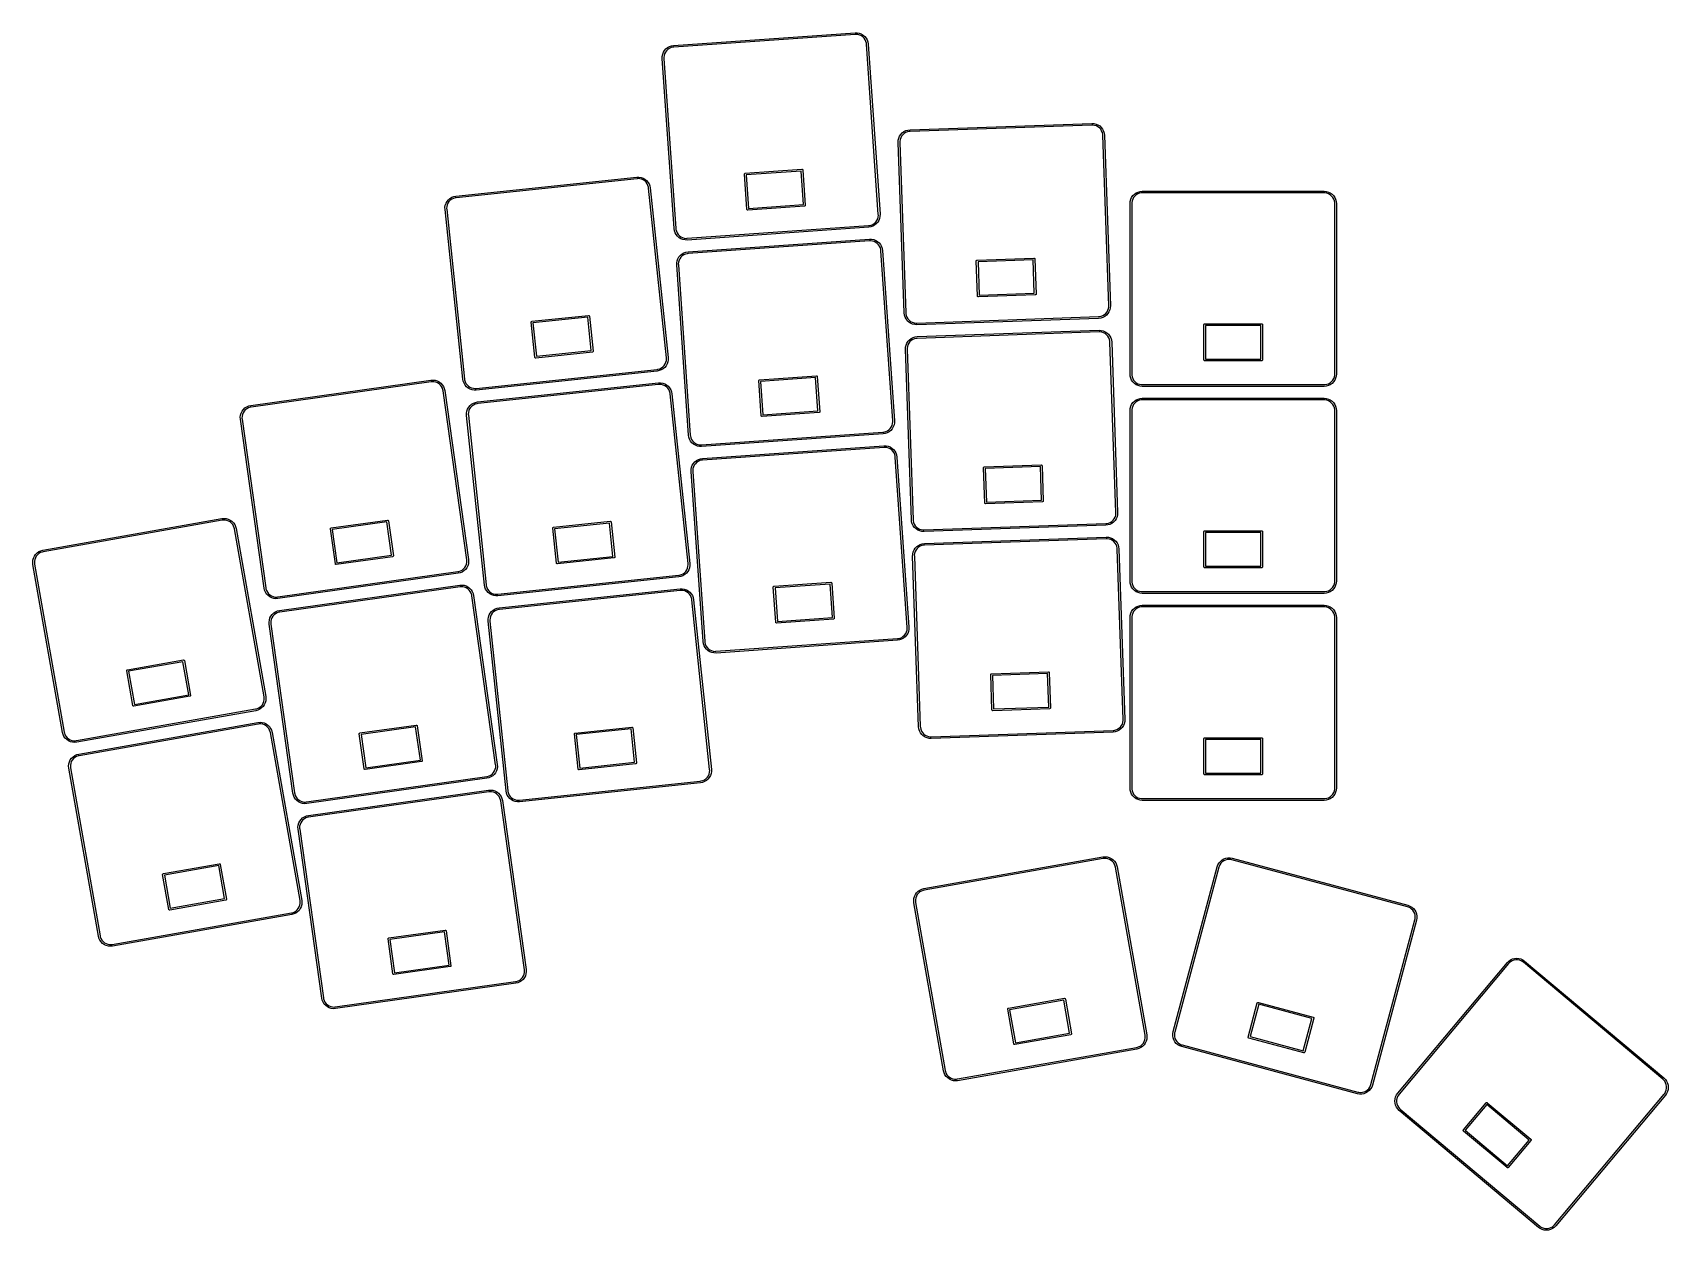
# Model space of a CAD drawing. Extents: x 23 to 167, y -134 to -28.
import ezdxf

# ---------------------------------------------------------------- set-up
doc = ezdxf.new("R2010")
doc.units = 0
doc.layers.add('BLACK', color=7, linetype='CONTINUOUS')

msp = doc.modelspace()

# ---------------------------------------------------------------- linework, layer by layer
at = {"layer": 'BLACK', "linetype": 'CONTINUOUS'}
for p, q in [((79.8142, -29.6066), (95.7752, -28.4905)), ((95.7857, -28.6401), (79.8247, -29.7562)), ((95.7752, -28.4905), (95.7752, -28.4905)), ((95.7752, -28.4905), (95.9626, -28.4938)), ((95.8664, -28.6345), (95.7857, -28.6401)), ((95.7857, -28.6401), (95.7857, -28.6401)), ((96.0274, -28.6514), (95.8664, -28.6345)), ((95.9626, -28.4938), (96.1465, -28.5295)), ((96.183, -28.696), (96.0274, -28.6514)), ((96.1465, -28.5295), (96.3215, -28.5967)), ((96.3284, -28.767), (96.183, -28.696)), ((96.3215, -28.5967), (96.4821, -28.6932)), ((96.4594, -28.8621), (96.3284, -28.767)), ((96.4821, -28.6932), (96.6235, -28.8161)), ((78.8558, -30.3827), (78.923, -30.2077)), ((78.923, -30.2077), (79.0195, -30.0471)), ((79.0195, -30.0471), (79.1424, -29.9057)), ((79.0933, -30.2008), (79.0223, -30.3462)), ((79.1884, -30.0698), (79.0933, -30.2008)), ((79.1424, -29.9057), (79.288, -29.7878)), ((79.3048, -29.9574), (79.1884, -30.0698)), ((79.288, -29.7878), (79.4519, -29.6969)), ((79.439, -29.8669), (79.3048, -29.9574)), ((79.5869, -29.801), (79.439, -29.8669)), ((79.4519, -29.6969), (79.6291, -29.6359)), ((79.7439, -29.7619), (79.5869, -29.801)), ((79.6291, -29.6359), (79.8142, -29.6066)), ((79.8246, -29.7562), (79.7439, -29.7619)), ((79.8142, -29.6066), (79.8142, -29.6066)), ((79.8142, -29.6066), (79.8142, -29.6066)), ((79.8247, -29.7562), (79.8246, -29.7562)), ((79.8247, -29.7562), (79.8247, -29.7562)), ((96.5718, -28.9785), (96.4594, -28.8621)), ((96.6623, -29.1127), (96.5718, -28.9785)), ((96.6235, -28.8161), (96.7414, -28.9618)), ((96.7282, -29.2606), (96.6623, -29.1127)), ((96.7673, -29.4176), (96.7282, -29.2606)), ((96.7414, -28.9618), (96.8323, -29.1256)), ((96.773, -29.4983), (96.7673, -29.4176)), ((96.773, -29.4984), (96.773, -29.4983)), ((97.8193, -44.4618), (96.773, -29.4984)), ((96.8323, -29.1256), (96.8933, -29.3028)), ((96.8933, -29.3028), (96.9226, -29.4879)), ((96.9226, -29.4879), (96.9226, -29.4879)), ((96.9226, -29.4879), (96.9226, -29.4879)), ((96.9226, -29.4879), (97.9689, -44.4514)), ((78.8168, -30.754), (78.8201, -30.5666)), ((79.8631, -45.7174), (78.8168, -30.754)), ((78.8168, -30.754), (78.8168, -30.754)), ((78.8201, -30.5666), (78.8558, -30.3827)), ((78.9777, -30.5018), (78.9608, -30.6628)), ((78.9608, -30.6628), (78.9664, -30.7435)), ((78.9664, -30.7435), (78.9664, -30.7435)), ((78.9664, -30.7435), (80.0128, -45.707)), ((79.0223, -30.3462), (78.9777, -30.5018)), ((99.797, -37.435), (99.9248, -37.2979)), ((99.9248, -37.2979), (100.074, -37.1852)), ((100.085, -37.3553), (99.965, -37.4636)), ((100.074, -37.1852), (100.241, -37.1001)), ((100.223, -37.2695), (100.085, -37.3553)), ((100.373, -37.2089), (100.223, -37.2695)), ((100.241, -37.1001), (100.421, -37.0453)), ((100.531, -37.1752), (100.373, -37.2089)), ((100.421, -37.0453), (100.607, -37.0225)), ((100.612, -37.1724), (100.531, -37.1752)), ((100.607, -37.0225), (116.597, -36.4641)), ((100.607, -37.0225), (100.607, -37.0225)), ((116.602, -36.614), (100.612, -37.1724)), ((100.612, -37.1724), (100.612, -37.1724)), ((100.612, -37.1724), (100.612, -37.1724)), ((100.612, -37.1724), (100.612, -37.1724)), ((116.597, -36.4641), (116.784, -36.4739)), ((116.597, -36.4641), (116.597, -36.4641)), ((116.597, -36.4641), (116.597, -36.4641)), ((116.683, -36.6112), (116.602, -36.614)), ((116.602, -36.614), (116.602, -36.614)), ((116.843, -36.6337), (116.683, -36.6112)), ((116.784, -36.4739), (116.967, -36.516)), ((116.997, -36.6837), (116.843, -36.6337)), ((116.967, -36.516), (117.139, -36.5893)), ((117.14, -36.7597), (116.997, -36.6837)), ((117.139, -36.5893), (117.296, -36.6913)), ((117.268, -36.8593), (117.14, -36.7597)), ((117.376, -36.9796), (117.268, -36.8593)), ((117.296, -36.6913), (117.433, -36.8191)), ((117.462, -37.1169), (117.376, -36.9796)), ((117.433, -36.8191), (117.546, -36.9688)), ((117.522, -37.2669), (117.462, -37.1169)), ((117.556, -37.4253), (117.522, -37.2669)), ((117.546, -36.9688), (117.631, -37.1357)), ((117.631, -37.1357), (117.686, -37.3149)), ((117.686, -37.3149), (117.709, -37.5009)), ((99.5698, -38.1343), (99.5796, -37.9472)), ((100.093, -53.1252), (99.5698, -38.1343)), ((99.5698, -38.1343), (99.5698, -38.1343)), ((99.5796, -37.9472), (99.6217, -37.7646)), ((99.6217, -37.7646), (99.695, -37.5921)), ((99.695, -37.5921), (99.797, -37.435)), ((99.7394, -37.8879), (99.7169, -38.0482)), ((99.7169, -38.0482), (99.7197, -38.1291)), ((99.7197, -38.1291), (99.7197, -38.1291)), ((99.7197, -38.1291), (99.7197, -38.1291)), ((99.7197, -38.1291), (99.7197, -38.1291)), ((99.7197, -38.1291), (100.243, -53.12)), ((99.7894, -37.734), (99.7394, -37.8879)), ((99.8654, -37.5911), (99.7894, -37.734)), ((99.965, -37.4636), (99.8654, -37.5911)), ((117.559, -37.5061), (117.556, -37.4253)), ((118.082, -52.497), (117.559, -37.5061)), ((117.559, -37.5061), (117.559, -37.5061)), ((117.559, -37.5061), (117.559, -37.5061)), ((117.709, -37.5009), (117.709, -37.5009)), ((117.709, -37.5009), (118.232, -52.4918)), ((60.6694, -42.8521), (76.5817, -41.1797)), ((76.5974, -41.3289), (60.685, -43.0013)), ((76.5817, -41.1797), (76.7691, -41.1764)), ((76.5817, -41.1797), (76.5817, -41.1797)), ((76.5817, -41.1797), (76.5817, -41.1797)), ((76.6779, -41.3204), (76.5974, -41.3289)), ((76.5974, -41.3289), (76.5974, -41.3289)), ((76.5974, -41.3289), (76.5974, -41.3289)), ((76.8393, -41.3317), (76.6779, -41.3204)), ((76.7691, -41.1764), (76.9542, -41.2057)), ((76.9964, -41.3709), (76.8393, -41.3317)), ((76.9542, -41.2057), (77.1313, -41.2667)), ((77.1443, -41.4367), (76.9964, -41.3709)), ((77.1313, -41.2667), (77.2952, -41.3576)), ((77.2784, -41.5272), (77.1443, -41.4367)), ((77.3949, -41.6396), (77.2784, -41.5272)), ((77.2952, -41.3576), (77.4409, -41.4755)), ((77.49, -41.7706), (77.3949, -41.6396)), ((77.4409, -41.4755), (77.5638, -41.6169)), ((77.5638, -41.6169), (77.6603, -41.7775)), ((86.0439, -40.9246), (86.0449, -40.9148)), ((86.2601, -44.0171), (86.0439, -40.9246)), ((86.0441, -40.9115), (86.0456, -40.9085)), ((86.0449, -40.9148), (86.0441, -40.9115)), ((86.0456, -40.9085), (86.0466, -40.8987)), ((86.0466, -40.8987), (86.058, -40.8829)), ((86.058, -40.8829), (86.0666, -40.8654)), ((86.0666, -40.8654), (86.0728, -40.8627)), ((86.0728, -40.8627), (86.0767, -40.8572)), ((86.0767, -40.8572), (86.0957, -40.8525)), ((86.0957, -40.8525), (86.1135, -40.8446)), ((86.1135, -40.8446), (91.1013, -40.4958)), ((91.0369, -40.6507), (86.1987, -40.989)), ((86.1987, -40.989), (86.4045, -43.9318)), ((91.2427, -43.5935), (91.0369, -40.6507)), ((91.1013, -40.4958), (91.1111, -40.4968)), ((91.1111, -40.4968), (91.1143, -40.496)), ((91.1143, -40.496), (91.1173, -40.4975)), ((91.1173, -40.4975), (91.1272, -40.4985)), ((91.1272, -40.4985), (91.1429, -40.51)), ((91.1429, -40.51), (91.1605, -40.5185)), ((91.1605, -40.5185), (91.1632, -40.5247)), ((91.1632, -40.5247), (91.1687, -40.5287)), ((91.1687, -40.5287), (91.1734, -40.5476)), ((91.1734, -40.5476), (91.1813, -40.5654)), ((91.1813, -40.5654), (91.3976, -43.6578)), ((60.0085, -43.1745), (60.1499, -43.0516)), ((60.1499, -43.0516), (60.3105, -42.9551)), ((60.3035, -43.1254), (60.1726, -43.2205)), ((60.449, -43.0545), (60.3035, -43.1254)), ((60.3105, -42.9551), (60.4854, -42.888)), ((60.6046, -43.0099), (60.449, -43.0545)), ((60.4854, -42.888), (60.6691, -42.8523)), ((60.6851, -43.0014), (60.6046, -43.0099)), ((60.6691, -42.8523), (60.6694, -42.8521)), ((60.685, -43.0013), (60.685, -43.0013)), ((60.685, -43.0013), (60.685, -43.0013)), ((60.685, -43.0013), (60.6851, -43.0014)), ((77.561, -41.916), (77.49, -41.7706)), ((77.6056, -42.0716), (77.561, -41.916)), ((77.614, -42.1521), (77.6056, -42.0716)), ((79.1819, -57.0699), (77.614, -42.1521)), ((77.614, -42.1521), (77.614, -42.1521)), ((77.6603, -41.7775), (77.7275, -41.9525)), ((77.7275, -41.9525), (77.7632, -42.1364)), ((77.7632, -42.1364), (77.7632, -42.1364)), ((77.7632, -42.1364), (79.3311, -57.0543)), ((119.974, -43.3194), (120.022, -43.1384)), ((120.022, -43.1384), (120.101, -42.9686)), ((120.101, -42.9686), (120.209, -42.8151)), ((120.191, -43.1137), (120.135, -43.2658)), ((120.272, -42.9735), (120.191, -43.1137)), ((120.209, -42.8151), (120.341, -42.6826)), ((120.376, -42.8495), (120.272, -42.9735)), ((120.341, -42.6826), (120.495, -42.5751)), ((120.5, -42.7455), (120.376, -42.8495)), ((120.495, -42.5751), (120.665, -42.4959)), ((120.64, -42.6646), (120.5, -42.7455)), ((120.792, -42.6092), (120.64, -42.6646)), ((120.665, -42.4959), (120.846, -42.4474)), ((120.951, -42.5811), (120.792, -42.6092)), ((120.846, -42.4474), (121.032, -42.4311)), ((121.032, -42.5811), (120.951, -42.5811)), ((121.032, -42.4311), (137.032, -42.4311)), ((121.032, -42.4311), (121.032, -42.4311)), ((137.032, -42.5811), (121.032, -42.5811)), ((121.032, -42.5811), (121.032, -42.5811)), ((137.032, -42.4311), (137.219, -42.4475)), ((137.113, -42.5811), (137.032, -42.5811)), ((137.273, -42.6092), (137.113, -42.5811)), ((137.219, -42.4475), (137.4, -42.496)), ((137.425, -42.6646), (137.273, -42.6092)), ((137.4, -42.496), (137.57, -42.5751)), ((137.565, -42.7455), (137.425, -42.6646)), ((137.689, -42.8495), (137.565, -42.7455)), ((137.57, -42.5751), (137.723, -42.6826)), ((137.793, -42.9735), (137.689, -42.8495)), ((137.723, -42.6826), (137.856, -42.8151)), ((137.874, -43.1137), (137.793, -42.9735)), ((137.856, -42.8151), (137.963, -42.9686)), ((137.929, -43.2658), (137.874, -43.1137)), ((137.963, -42.9686), (138.042, -43.1384)), ((138.042, -43.1384), (138.091, -43.3194)), ((59.7094, -43.8463), (59.7387, -43.6612)), ((59.7126, -44.0336), (59.7094, -43.8463)), ((61.2806, -58.9515), (59.7126, -44.0336)), ((59.7126, -44.0336), (59.7126, -44.0336)), ((59.7387, -43.6612), (59.7997, -43.484)), ((59.7997, -43.484), (59.8905, -43.3202)), ((59.8646, -43.776), (59.8534, -43.9375)), ((59.8534, -43.9375), (59.8618, -44.0179)), ((59.8618, -44.0179), (59.8618, -44.0179)), ((59.8618, -44.0179), (61.4297, -58.9358)), ((59.9038, -43.619), (59.8646, -43.776)), ((59.8905, -43.3202), (60.0085, -43.1745)), ((59.9696, -43.4711), (59.9038, -43.619)), ((60.0602, -43.337), (59.9696, -43.4711)), ((60.1726, -43.2205), (60.0602, -43.337)), ((86.268, -44.0349), (86.2601, -44.0171)), ((86.2728, -44.0538), (86.268, -44.0349)), ((86.2782, -44.0578), (86.2728, -44.0538)), ((86.281, -44.0639), (86.2782, -44.0578)), ((86.2985, -44.0725), (86.281, -44.0639)), ((86.3143, -44.0839), (86.2985, -44.0725)), ((86.3241, -44.085), (86.3143, -44.0839)), ((86.3271, -44.0864), (86.3241, -44.085)), ((86.3303, -44.0856), (86.3271, -44.0864)), ((86.3402, -44.0867), (86.3303, -44.0856)), ((91.328, -43.7379), (86.3402, -44.0867)), ((86.4045, -43.9318), (91.2427, -43.5935)), ((91.3458, -43.7299), (91.328, -43.7379)), ((91.3647, -43.7252), (91.3458, -43.7299)), ((91.3687, -43.7198), (91.3647, -43.7252)), ((91.3749, -43.717), (91.3687, -43.7198)), ((91.3834, -43.6995), (91.3749, -43.717)), ((91.3948, -43.6837), (91.3834, -43.6995)), ((91.3959, -43.6739), (91.3948, -43.6837)), ((91.3973, -43.6709), (91.3959, -43.6739)), ((91.3976, -43.6578), (91.3965, -43.6677)), ((91.3965, -43.6677), (91.3973, -43.6709)), ((97.808, -44.7035), (97.8249, -44.5425)), ((97.8249, -44.5425), (97.8193, -44.4618)), ((97.8193, -44.4618), (97.8193, -44.4618)), ((97.8193, -44.4618), (97.8193, -44.4618)), ((97.9689, -44.4514), (97.9657, -44.6387)), ((97.9689, -44.4514), (97.9689, -44.4514)), ((97.9689, -44.4514), (97.9689, -44.4514)), ((97.9689, -44.4514), (97.9689, -44.4514)), ((119.957, -43.5061), (119.974, -43.3194)), ((119.957, -58.5061), (119.957, -43.5061)), ((119.957, -43.5061), (119.957, -43.5061)), ((120.135, -43.2658), (120.107, -43.4252)), ((120.107, -43.4252), (120.107, -43.5061)), ((120.107, -43.5061), (120.107, -43.5061)), ((120.107, -43.5061), (120.107, -58.5061)), ((137.957, -43.4252), (137.929, -43.2658)), ((137.957, -43.5061), (137.957, -43.4252)), ((137.957, -58.5061), (137.957, -43.5061)), ((137.957, -43.5061), (137.957, -43.5061)), ((137.957, -43.5061), (137.957, -43.5061)), ((138.091, -43.3194), (138.107, -43.506)), ((138.107, -43.506), (138.107, -43.5061)), ((138.107, -43.5061), (138.107, -58.5061)), ((79.8924, -45.9025), (79.8631, -45.7174)), ((79.8631, -45.7174), (79.8631, -45.7174)), ((79.8631, -45.7174), (79.8631, -45.7174)), ((79.8631, -45.7174), (79.8631, -45.7174)), ((79.9534, -46.0797), (79.8924, -45.9025)), ((80.0128, -45.707), (80.0127, -45.7074)), ((80.0127, -45.7074), (80.0184, -45.7877)), ((80.0184, -45.7877), (80.0575, -45.9448)), ((80.0575, -45.9448), (80.1234, -46.0926)), ((81.0001, -46.5652), (96.9611, -45.4491)), ((96.9715, -45.5987), (81.0105, -46.7148)), ((96.9611, -45.449), (97.0418, -45.4434)), ((96.9611, -45.4491), (96.9611, -45.449)), ((96.9611, -45.4491), (96.9611, -45.4491)), ((96.9611, -45.4491), (96.9611, -45.4491)), ((96.9719, -45.5986), (96.9715, -45.5987)), ((96.9715, -45.5987), (96.9715, -45.5987)), ((96.9715, -45.5987), (96.9715, -45.5987)), ((96.9715, -45.5987), (96.9715, -45.5987)), ((97.1566, -45.5693), (96.9719, -45.5986)), ((97.0418, -45.4434), (97.1988, -45.4042)), ((97.3338, -45.5083), (97.1566, -45.5693)), ((97.1988, -45.4042), (97.3467, -45.3384)), ((97.4977, -45.4175), (97.3338, -45.5083)), ((97.3467, -45.3384), (97.4809, -45.2479)), ((97.4809, -45.2479), (97.5973, -45.1355)), ((97.6433, -45.2996), (97.4977, -45.4175)), ((97.5973, -45.1355), (97.6924, -45.0045)), ((97.7662, -45.1582), (97.6433, -45.2996)), ((97.6924, -45.0045), (97.7634, -44.8591)), ((97.7634, -44.8591), (97.808, -44.7035)), ((97.8627, -44.9976), (97.7662, -45.1582)), ((97.9299, -44.8226), (97.8627, -44.9976)), ((97.9657, -44.6387), (97.9299, -44.8226)), ((80.0443, -46.2436), (79.9534, -46.0797)), ((80.1622, -46.3892), (80.0443, -46.2436)), ((80.1234, -46.0926), (80.2139, -46.2268)), ((80.3036, -46.5122), (80.1622, -46.3892)), ((80.2139, -46.2268), (80.3263, -46.3432)), ((80.4643, -46.6087), (80.3036, -46.5122)), ((80.3263, -46.3432), (80.4573, -46.4384)), ((80.4573, -46.4384), (80.6028, -46.5093)), ((80.6392, -46.6758), (80.4643, -46.6087)), ((80.6028, -46.5093), (80.7583, -46.5539)), ((80.8232, -46.7116), (80.6392, -46.6758)), ((80.7583, -46.5539), (80.9193, -46.5708)), ((81.0105, -46.7148), (80.8232, -46.7116)), ((80.9193, -46.5708), (81.0001, -46.5652)), ((81.0001, -46.5652), (81.0001, -46.5652)), ((81.0001, -46.5652), (81.0001, -46.5652)), ((81.0105, -46.7148), (81.0105, -46.7148)), ((81.0105, -46.7148), (81.0105, -46.7148)), ((81.0105, -46.7148), (81.0105, -46.7148)), ((81.0105, -46.7148), (81.0105, -46.7148)), ((81.0838, -47.7623), (97.0448, -46.6462)), ((97.0552, -46.7958), (81.0942, -47.9119)), ((97.0448, -46.6462), (97.2321, -46.6494)), ((97.0448, -46.6462), (97.0448, -46.6462)), ((97.0448, -46.6462), (97.0448, -46.6462)), ((97.0448, -46.6462), (97.0448, -46.6462)), ((97.136, -46.7902), (97.0552, -46.7958)), ((97.0552, -46.7958), (97.0552, -46.7958)), ((97.0552, -46.7958), (97.0552, -46.7958)), ((97.0552, -46.7958), (97.0552, -46.7958)), ((97.297, -46.8071), (97.136, -46.7902)), ((97.2321, -46.6494), (97.4161, -46.6852)), ((97.4525, -46.8517), (97.297, -46.8071)), ((97.4161, -46.6852), (97.591, -46.7523)), ((97.598, -46.9226), (97.4525, -46.8517)), ((97.591, -46.7523), (97.7517, -46.8488)), ((97.729, -47.0178), (97.598, -46.9226)), ((97.8414, -47.1342), (97.729, -47.0178)), ((97.7517, -46.8488), (97.8931, -46.9718)), ((97.9319, -47.2684), (97.8414, -47.1342)), ((97.8931, -46.9718), (98.011, -47.1174)), ((97.9978, -47.4162), (97.9319, -47.2684)), ((98.0369, -47.5733), (97.9978, -47.4162)), ((98.011, -47.1174), (98.1019, -47.2813)), ((98.1019, -47.2813), (98.1629, -47.4585)), ((98.1629, -47.4585), (98.1922, -47.6436)), ((80.0864, -48.9096), (80.0896, -48.7223)), ((80.0896, -48.7223), (80.1254, -48.5384)), ((80.1254, -48.5384), (80.1926, -48.3634)), ((80.1926, -48.3634), (80.2891, -48.2028)), ((80.2473, -48.6575), (80.2304, -48.8185)), ((80.2304, -48.8185), (80.236, -48.8992)), ((80.236, -48.8992), (80.236, -48.8992)), ((80.236, -48.8992), (81.2823, -63.8626)), ((80.2919, -48.5019), (80.2473, -48.6575)), ((80.2891, -48.2028), (80.412, -48.0614)), ((80.3629, -48.3565), (80.2919, -48.5019)), ((80.458, -48.2255), (80.3629, -48.3565)), ((80.412, -48.0614), (80.5576, -47.9435)), ((80.5744, -48.1131), (80.458, -48.2255)), ((80.5576, -47.9435), (80.7215, -47.8527)), ((80.7086, -48.0226), (80.5744, -48.1131)), ((80.8565, -47.9568), (80.7086, -48.0226)), ((80.7215, -47.8527), (80.8987, -47.7917)), ((81.0135, -47.9176), (80.8565, -47.9568)), ((80.8987, -47.7917), (81.0834, -47.7624)), ((81.0942, -47.912), (81.0135, -47.9176)), ((81.0834, -47.7624), (81.0838, -47.7623)), ((81.0838, -47.7623), (81.0838, -47.7623)), ((81.0838, -47.7623), (81.0838, -47.7623)), ((81.0942, -47.9119), (81.0942, -47.9119)), ((81.0942, -47.9119), (81.0942, -47.9119)), ((81.0942, -47.9119), (81.0942, -47.912)), ((98.0426, -47.6536), (98.0369, -47.5733)), ((98.0425, -47.654), (98.0426, -47.6536)), ((99.0889, -62.6175), (98.0425, -47.654)), ((98.1922, -47.6436), (98.1922, -47.6436)), ((98.1922, -47.6436), (98.1922, -47.6436)), ((98.1922, -47.6436), (98.1922, -47.6436)), ((98.1922, -47.6436), (99.2385, -62.607)), ((106.438, -48.5379), (106.44, -48.535)), ((106.439, -48.5412), (106.438, -48.5379)), ((106.438, -48.551), (106.439, -48.5412)), ((106.546, -51.6491), (106.438, -48.551)), ((106.44, -48.535), (106.441, -48.5252)), ((106.441, -48.5252), (106.453, -48.5098)), ((106.453, -48.5098), (106.462, -48.4926)), ((106.462, -48.4926), (106.469, -48.4901)), ((106.469, -48.4901), (106.473, -48.4848)), ((106.473, -48.4848), (106.492, -48.4807)), ((106.492, -48.4807), (106.51, -48.4734)), ((106.51, -48.4734), (111.507, -48.2989)), ((111.437, -48.4515), (106.59, -48.6207)), ((106.59, -48.6207), (106.693, -51.5689)), ((111.54, -51.3997), (111.437, -48.4515)), ((111.507, -48.2989), (111.517, -48.3003)), ((111.517, -48.3003), (111.52, -48.2996)), ((111.52, -48.2996), (111.523, -48.3012)), ((111.523, -48.3012), (111.533, -48.3026)), ((111.533, -48.3026), (111.548, -48.3145)), ((111.548, -48.3145), (111.565, -48.3237)), ((111.565, -48.3237), (111.568, -48.33)), ((111.568, -48.33), (111.573, -48.3341)), ((111.573, -48.3341), (111.577, -48.3532)), ((111.577, -48.3532), (111.584, -48.3713)), ((111.584, -48.3713), (111.693, -51.4694)), ((81.1327, -63.8731), (80.0864, -48.9096)), ((80.0864, -48.9096), (80.0864, -48.9096)), ((80.0864, -48.9096), (80.0864, -48.9096)), ((80.0864, -48.9096), (80.0864, -48.9096)), ((106.553, -51.6672), (106.546, -51.6491)), ((106.557, -51.6862), (106.553, -51.6672)), ((106.562, -51.6904), (106.557, -51.6862)), ((106.565, -51.6967), (106.562, -51.6904)), ((106.582, -51.7058), (106.565, -51.6967)), ((106.597, -51.7178), (106.582, -51.7058)), ((106.607, -51.7192), (106.597, -51.7178)), ((106.61, -51.7208), (106.607, -51.7192)), ((106.613, -51.7201), (106.61, -51.7208)), ((106.623, -51.7214), (106.613, -51.7201)), ((111.62, -51.5469), (106.623, -51.7214)), ((106.693, -51.5689), (111.54, -51.3997)), ((111.638, -51.5396), (111.62, -51.5469)), ((111.657, -51.5356), (111.638, -51.5396)), ((111.662, -51.5303), (111.657, -51.5356)), ((111.668, -51.5277), (111.662, -51.5303)), ((111.677, -51.5105), (111.668, -51.5277)), ((111.689, -51.4952), (111.677, -51.5105)), ((111.69, -51.4854), (111.689, -51.4952)), ((111.692, -51.4824), (111.69, -51.4854)), ((111.693, -51.4694), (111.691, -51.4792)), ((111.691, -51.4792), (111.692, -51.4824)), ((100.116, -53.3112), (100.093, -53.1252)), ((100.093, -53.1252), (100.093, -53.1252)), ((100.243, -53.12), (100.243, -53.12)), ((100.243, -53.12), (100.246, -53.2008)), ((100.246, -53.2008), (100.28, -53.3592)), ((117.717, -53.2708), (117.837, -53.1625)), ((117.837, -53.1625), (117.937, -53.035)), ((118.005, -53.1911), (117.877, -53.3282)), ((117.937, -53.035), (118.013, -52.8921)), ((118.107, -53.034), (118.005, -53.1911)), ((118.013, -52.8921), (118.063, -52.7382)), ((118.063, -52.7382), (118.085, -52.5779)), ((118.085, -52.5779), (118.082, -52.497)), ((118.082, -52.497), (118.082, -52.497)), ((118.082, -52.497), (118.082, -52.497)), ((118.18, -52.8615), (118.107, -53.034)), ((118.222, -52.6789), (118.18, -52.8615)), ((118.232, -52.4918), (118.222, -52.6789)), ((118.232, -52.4918), (118.232, -52.4918)), ((67.29, -53.9328), (67.2914, -53.9297)), ((67.2909, -53.936), (67.29, -53.9328)), ((67.2902, -53.9458), (67.2909, -53.936)), ((67.6143, -57.0289), (67.2902, -53.9458)), ((67.2914, -53.9297), (67.2921, -53.9199)), ((67.2921, -53.9199), (67.303, -53.9037)), ((67.303, -53.9037), (67.3109, -53.8859)), ((67.3109, -53.8859), (67.317, -53.8829)), ((67.317, -53.8829), (67.3208, -53.8773)), ((67.3208, -53.8773), (67.3395, -53.872)), ((67.3395, -53.872), (67.357, -53.8634)), ((67.357, -53.8634), (72.3296, -53.3408)), ((72.2707, -53.4978), (67.4473, -54.0048)), ((67.4473, -54.0048), (67.7556, -56.9386)), ((72.5791, -56.4316), (72.2707, -53.4978)), ((72.3296, -53.3408), (72.3395, -53.3415)), ((72.3395, -53.3415), (72.3427, -53.3405)), ((72.3427, -53.3405), (72.3457, -53.3419)), ((72.3457, -53.3419), (72.3556, -53.3426)), ((72.3556, -53.3426), (72.3717, -53.3535)), ((72.3717, -53.3535), (72.3895, -53.3614)), ((72.3895, -53.3614), (72.3925, -53.3675)), ((72.3925, -53.3675), (72.3981, -53.3713)), ((72.3981, -53.3713), (72.4035, -53.39)), ((72.4035, -53.39), (72.412, -53.4075)), ((72.412, -53.4075), (72.7361, -56.4905)), ((100.171, -53.4904), (100.116, -53.3112)), ((100.256, -53.6573), (100.171, -53.4904)), ((100.369, -53.807), (100.256, -53.6573)), ((100.28, -53.3592), (100.34, -53.5092)), ((100.34, -53.5092), (100.426, -53.6465)), ((100.506, -53.9348), (100.369, -53.807)), ((100.426, -53.6465), (100.534, -53.7668)), ((100.663, -54.0369), (100.506, -53.9348)), ((100.534, -53.7668), (100.662, -53.8664)), ((100.662, -53.8664), (100.805, -53.9424)), ((100.835, -54.1101), (100.663, -54.0369)), ((100.805, -53.9424), (100.959, -53.9924)), ((101.018, -54.1522), (100.835, -54.1101)), ((100.959, -53.9924), (101.119, -54.0149)), ((101.205, -54.162), (101.018, -54.1522)), ((101.119, -54.0149), (101.2, -54.0121)), ((101.2, -54.0121), (117.19, -53.4537)), ((101.2, -54.0121), (101.2, -54.0121)), ((101.2, -54.0121), (101.2, -54.0121)), ((101.2, -54.0121), (101.2, -54.0121)), ((117.195, -53.6036), (101.205, -54.162)), ((101.205, -54.162), (101.205, -54.162)), ((101.205, -54.162), (101.205, -54.162)), ((101.205, -54.162), (101.205, -54.162)), ((101.205, -54.162), (101.205, -54.162)), ((101.242, -55.2114), (117.232, -54.653)), ((117.19, -53.4537), (117.271, -53.4509)), ((117.19, -53.4537), (117.19, -53.4537)), ((117.19, -53.4537), (117.19, -53.4537)), ((117.381, -53.5808), (117.195, -53.6036)), ((117.195, -53.6036), (117.195, -53.6036)), ((117.232, -54.653), (117.419, -54.6628)), ((117.232, -54.653), (117.232, -54.653)), ((117.232, -54.653), (117.232, -54.653)), ((117.232, -54.653), (117.232, -54.653)), ((117.232, -54.653), (117.232, -54.653)), ((117.271, -53.4509), (117.429, -53.4172)), ((117.561, -53.526), (117.381, -53.5808)), ((117.429, -53.4172), (117.579, -53.3566)), ((117.728, -53.4409), (117.561, -53.526)), ((117.579, -53.3566), (117.717, -53.2708)), ((117.877, -53.3282), (117.728, -53.4409)), ((126.457, -54.1561), (126.459, -54.1464)), ((126.457, -57.2561), (126.457, -54.1561)), ((126.458, -54.1431), (126.46, -54.1402)), ((126.459, -54.1464), (126.458, -54.1431)), ((126.46, -54.1402), (126.462, -54.1305)), ((126.462, -54.1305), (126.474, -54.1155)), ((126.474, -54.1155), (126.484, -54.0987)), ((126.484, -54.0987), (126.49, -54.0964)), ((126.49, -54.0964), (126.495, -54.0912)), ((126.495, -54.0912), (126.514, -54.0878)), ((126.514, -54.0878), (126.532, -54.0811)), ((126.532, -54.0811), (131.532, -54.0811)), ((126.607, -54.2311), (126.607, -57.1811)), ((131.457, -54.2311), (126.607, -54.2311)), ((131.457, -57.1811), (131.457, -54.2311)), ((131.532, -54.0811), (131.542, -54.0828)), ((131.542, -54.0828), (131.545, -54.0823)), ((131.545, -54.0823), (131.548, -54.0839)), ((131.548, -54.0839), (131.558, -54.0856)), ((131.558, -54.0856), (131.573, -54.0982)), ((131.573, -54.0982), (131.59, -54.1079)), ((131.59, -54.1079), (131.592, -54.1143)), ((131.592, -54.1143), (131.597, -54.1186)), ((131.597, -54.1186), (131.601, -54.1378)), ((131.601, -54.1378), (131.607, -54.1561)), ((131.607, -54.1561), (131.607, -57.2561)), ((100.215, -56.1361), (100.257, -55.9535)), ((100.257, -55.9535), (100.33, -55.781)), ((100.33, -55.781), (100.432, -55.6239)), ((100.375, -56.0768), (100.352, -56.2371)), ((100.425, -55.9229), (100.375, -56.0768)), ((100.501, -55.78), (100.425, -55.9229)), ((100.432, -55.6239), (100.56, -55.4868)), ((100.6, -55.6525), (100.501, -55.78)), ((100.56, -55.4868), (100.71, -55.3741)), ((100.72, -55.5441), (100.6, -55.6525)), ((100.71, -55.3741), (100.877, -55.289)), ((100.858, -55.4584), (100.72, -55.5441)), ((101.008, -55.3977), (100.858, -55.4584)), ((100.877, -55.289), (101.056, -55.2342)), ((101.166, -55.3641), (101.008, -55.3977)), ((101.056, -55.2342), (101.242, -55.2114)), ((101.247, -55.3613), (101.166, -55.3641)), ((101.242, -55.2114), (101.242, -55.2114)), ((117.237, -54.8029), (101.247, -55.3613)), ((101.247, -55.3613), (101.247, -55.3613)), ((117.318, -54.8001), (117.237, -54.8029)), ((117.237, -54.8029), (117.237, -54.8029)), ((117.237, -54.8029), (117.237, -54.8029)), ((117.237, -54.8029), (117.237, -54.8029)), ((117.478, -54.8226), (117.318, -54.8001)), ((117.419, -54.6628), (117.602, -54.7049)), ((117.632, -54.8726), (117.478, -54.8226)), ((117.602, -54.7049), (117.774, -54.7782)), ((117.775, -54.9486), (117.632, -54.8726)), ((117.774, -54.7782), (117.931, -54.8802)), ((117.903, -55.0482), (117.775, -54.9486)), ((118.011, -55.1685), (117.903, -55.0482)), ((117.931, -54.8802), (118.068, -55.008)), ((118.097, -55.3058), (118.011, -55.1685)), ((118.068, -55.008), (118.181, -55.1577)), ((118.158, -55.4559), (118.097, -55.3058)), ((118.191, -55.6142), (118.158, -55.4559)), ((118.181, -55.1577), (118.266, -55.3246)), ((118.194, -55.695), (118.191, -55.6142)), ((118.194, -55.6951), (118.194, -55.695)), ((118.717, -70.6859), (118.194, -55.6951)), ((118.266, -55.3246), (118.321, -55.5038)), ((118.321, -55.5038), (118.344, -55.6898)), ((118.344, -55.6898), (118.344, -55.6898)), ((118.344, -55.6898), (118.867, -70.6807)), ((67.6228, -57.0464), (67.6143, -57.0289)), ((67.6282, -57.0651), (67.6228, -57.0464)), ((67.6338, -57.0689), (67.6282, -57.0651)), ((67.6368, -57.075), (67.6338, -57.0689)), ((67.6546, -57.0829), (67.6368, -57.075)), ((67.6707, -57.0938), (67.6546, -57.0829)), ((67.6806, -57.0945), (67.6707, -57.0938)), ((67.6836, -57.0958), (67.6806, -57.0945)), ((67.6868, -57.0949), (67.6836, -57.0958)), ((67.6967, -57.0956), (67.6868, -57.0949)), ((72.6693, -56.573), (67.6967, -57.0956)), ((67.7556, -56.9386), (72.5791, -56.4316)), ((72.6868, -56.5644), (72.6693, -56.573)), ((72.7056, -56.5591), (72.6868, -56.5644)), ((72.7094, -56.5534), (72.7056, -56.5591)), ((72.7154, -56.5505), (72.7094, -56.5534)), ((72.7234, -56.5327), (72.7154, -56.5505)), ((72.7343, -56.5165), (72.7234, -56.5327)), ((72.7349, -56.5067), (72.7343, -56.5165)), ((72.7363, -56.5036), (72.7349, -56.5067)), ((72.7361, -56.4905), (72.7354, -56.5004)), ((72.7354, -56.5004), (72.7363, -56.5036)), ((79.0741, -57.6168), (79.14, -57.4689)), ((79.14, -57.4689), (79.1791, -57.3119)), ((79.1791, -57.3119), (79.1904, -57.1504)), ((79.1904, -57.1504), (79.1819, -57.0699)), ((79.1819, -57.0699), (79.1819, -57.0699)), ((79.3051, -57.4267), (79.2441, -57.6039)), ((79.3344, -57.2416), (79.3051, -57.4267)), ((79.3311, -57.0543), (79.3311, -57.0543)), ((79.3311, -57.0543), (79.3311, -57.0543)), ((79.3311, -57.0543), (79.3344, -57.2416)), ((100.205, -56.3232), (100.215, -56.1361)), ((100.728, -71.3141), (100.205, -56.3232)), ((100.205, -56.3232), (100.205, -56.3232)), ((100.352, -56.2371), (100.355, -56.318)), ((100.355, -56.318), (100.355, -56.318)), ((100.355, -56.318), (100.355, -56.318)), ((100.355, -56.318), (100.878, -71.3089)), ((126.464, -57.2744), (126.457, -57.2561)), ((126.467, -57.2936), (126.464, -57.2744)), ((126.473, -57.298), (126.467, -57.2936)), ((126.475, -57.3043), (126.473, -57.298)), ((126.492, -57.3141), (126.475, -57.3043)), ((126.507, -57.3266), (126.492, -57.3141)), ((126.516, -57.3283), (126.507, -57.3266)), ((126.519, -57.33), (126.516, -57.3283)), ((126.523, -57.3294), (126.519, -57.33)), ((126.532, -57.3311), (126.523, -57.3294)), ((131.532, -57.3311), (126.532, -57.3311)), ((126.607, -57.1811), (131.457, -57.1811)), ((131.551, -57.3245), (131.532, -57.3311)), ((131.57, -57.3211), (131.551, -57.3245)), ((131.574, -57.3159), (131.57, -57.3211)), ((131.581, -57.3136), (131.574, -57.3159)), ((131.59, -57.2967), (131.581, -57.3136)), ((131.603, -57.2818), (131.59, -57.2967)), ((131.604, -57.272), (131.603, -57.2818)), ((131.606, -57.2691), (131.604, -57.272)), ((131.607, -57.2561), (131.606, -57.2659)), ((131.606, -57.2659), (131.606, -57.2691)), ((61.2806, -58.9516), (61.2806, -58.9515)), ((61.3164, -59.1354), (61.2806, -58.9516)), ((61.4297, -58.9358), (61.4297, -58.9358)), ((61.4297, -58.9358), (61.4298, -58.9358)), ((61.4298, -58.9358), (61.4382, -59.0163)), ((62.4464, -59.759), (78.3587, -58.0866)), ((78.3744, -58.2357), (62.462, -59.9082)), ((78.3587, -58.0865), (78.4392, -58.0781)), ((78.3587, -58.0866), (78.3587, -58.0865)), ((78.3587, -58.0866), (78.3587, -58.0866)), ((78.5583, -58.2), (78.3744, -58.2357)), ((78.3744, -58.2357), (78.3744, -58.2357)), ((78.3744, -58.2357), (78.3744, -58.2357)), ((78.4392, -58.0781), (78.5948, -58.0335)), ((78.7333, -58.1328), (78.5583, -58.2)), ((78.5948, -58.0335), (78.7402, -57.9625)), ((78.8939, -58.0363), (78.7333, -58.1328)), ((78.7402, -57.9625), (78.8712, -57.8674)), ((78.8712, -57.8674), (78.9836, -57.751)), ((79.0353, -57.9134), (78.8939, -58.0363)), ((78.9836, -57.751), (79.0741, -57.6168)), ((79.1532, -57.7677), (79.0353, -57.9134)), ((79.2441, -57.6039), (79.1532, -57.7677)), ((87.383, -59.0002), (92.3708, -58.6515)), ((92.3065, -58.8063), (87.4683, -59.1446)), ((92.5123, -61.7491), (92.3065, -58.8063)), ((92.3708, -58.6515), (92.3807, -58.6525)), ((92.3807, -58.6525), (92.3839, -58.6517)), ((92.3839, -58.6517), (92.3869, -58.6531)), ((92.3869, -58.6531), (92.3967, -58.6542)), ((92.3967, -58.6542), (92.4125, -58.6656)), ((92.4125, -58.6656), (92.43, -58.6742)), ((92.43, -58.6742), (92.4328, -58.6804)), ((92.4328, -58.6804), (92.4383, -58.6843)), ((92.4383, -58.6843), (92.443, -58.7032)), ((92.443, -58.7032), (92.4509, -58.721)), ((92.4509, -58.721), (92.6671, -61.8135)), ((119.974, -58.6928), (119.957, -58.5061)), ((119.957, -58.5061), (119.957, -58.5061)), ((119.957, -58.5061), (119.957, -58.5061)), ((120.022, -58.8738), (119.974, -58.6928)), ((120.101, -59.0436), (120.022, -58.8738)), ((120.107, -58.5061), (120.107, -58.5062)), ((120.107, -58.5062), (120.107, -58.587)), ((120.107, -58.587), (120.135, -58.7464)), ((120.135, -58.7464), (120.191, -58.8985)), ((120.191, -58.8985), (120.272, -59.0387)), ((137.793, -59.0387), (137.874, -58.8985)), ((137.874, -58.8985), (137.929, -58.7464)), ((137.929, -58.7464), (137.957, -58.587)), ((137.957, -58.587), (137.957, -58.5061)), ((137.957, -58.5061), (137.957, -58.5061)), ((138.042, -58.8738), (137.963, -59.0436)), ((138.091, -58.6928), (138.042, -58.8738)), ((138.107, -58.5061), (138.091, -58.6928)), ((138.107, -58.5061), (138.107, -58.5061)), ((42.6317, -61.2635), (58.476, -59.0367)), ((58.4969, -59.1852), (42.6526, -61.412)), ((58.476, -59.0367), (58.6631, -59.0269)), ((58.476, -59.0367), (58.476, -59.0367)), ((58.577, -59.174), (58.4969, -59.1853)), ((58.4969, -59.1853), (58.4969, -59.1852)), ((58.7388, -59.1796), (58.577, -59.174)), ((58.6631, -59.0269), (58.8491, -59.0497)), ((58.8971, -59.2133), (58.7388, -59.1796)), ((58.8491, -59.0497), (59.0283, -59.1045)), ((59.0471, -59.2739), (58.8971, -59.2133)), ((59.0283, -59.1045), (59.1953, -59.1896)), ((59.1844, -59.3597), (59.0471, -59.2739)), ((59.3047, -59.468), (59.1844, -59.3597)), ((59.1953, -59.1896), (59.3449, -59.3024)), ((59.4043, -59.5955), (59.3047, -59.468)), ((59.3449, -59.3024), (59.4727, -59.4394)), ((59.4803, -59.7384), (59.4043, -59.5955)), ((59.4727, -59.4394), (59.5747, -59.5966)), ((59.5303, -59.8924), (59.4803, -59.7384)), ((59.5416, -59.9725), (59.5303, -59.8924)), ((61.6292, -74.8265), (59.5416, -59.9725)), ((59.5416, -59.9725), (59.5416, -59.9725)), ((59.5416, -59.9725), (59.5416, -59.9725)), ((59.5416, -59.9725), (59.5416, -59.9725)), ((59.5747, -59.5966), (59.648, -59.7691)), ((59.648, -59.7691), (59.69, -59.9514)), ((59.69, -59.9514), (59.6902, -59.9516)), ((59.6902, -59.9516), (61.7777, -74.8057)), ((61.3835, -59.3103), (61.3164, -59.1354)), ((61.48, -59.4709), (61.3835, -59.3103)), ((61.4382, -59.0163), (61.4828, -59.1718)), ((61.6029, -59.6124), (61.48, -59.4709)), ((61.4828, -59.1718), (61.5538, -59.3173)), ((61.5538, -59.3173), (61.6489, -59.4482)), ((61.7486, -59.7303), (61.6029, -59.6124)), ((61.6489, -59.4482), (61.7653, -59.5607)), ((61.9124, -59.8211), (61.7486, -59.7303)), ((61.7653, -59.5607), (61.8995, -59.6512)), ((61.8995, -59.6512), (62.0474, -59.717)), ((62.0896, -59.8821), (61.9124, -59.8211)), ((62.0474, -59.717), (62.2044, -59.7562)), ((62.2747, -59.9115), (62.0896, -59.8821)), ((62.2044, -59.7562), (62.3659, -59.7675)), ((62.462, -59.9082), (62.2747, -59.9115)), ((62.3659, -59.7675), (62.4464, -59.759)), ((62.462, -59.9082), (62.462, -59.9082)), ((62.462, -59.9082), (62.462, -59.9082)), ((62.5718, -60.9524), (78.4841, -59.28)), ((78.4998, -59.4292), (62.5875, -61.1016)), ((78.4841, -59.28), (78.6715, -59.2767)), ((78.5803, -59.4207), (78.4998, -59.4292)), ((78.4998, -59.4292), (78.4998, -59.4292)), ((78.7418, -59.432), (78.5803, -59.4207)), ((78.6715, -59.2767), (78.8566, -59.306)), ((78.8988, -59.4712), (78.7418, -59.432)), ((78.8566, -59.306), (79.0337, -59.367)), ((79.0467, -59.537), (78.8988, -59.4712)), ((79.0337, -59.367), (79.1976, -59.4579)), ((79.1808, -59.6275), (79.0467, -59.537)), ((79.2973, -59.7399), (79.1808, -59.6275)), ((79.1976, -59.4579), (79.3433, -59.5758)), ((79.3924, -59.8709), (79.2973, -59.7399)), ((79.3433, -59.5758), (79.4662, -59.7172)), ((79.4634, -60.0163), (79.3924, -59.8709)), ((79.508, -60.1719), (79.4634, -60.0163)), ((79.4662, -59.7172), (79.5627, -59.8779)), ((79.5164, -60.2524), (79.508, -60.1719)), ((81.0844, -75.1702), (79.5164, -60.2524)), ((79.5164, -60.2524), (79.5164, -60.2524)), ((79.5627, -59.8779), (79.6299, -60.0528)), ((79.6299, -60.0528), (79.6656, -60.2367)), ((79.6656, -60.2367), (79.6656, -60.2367)), ((79.6656, -60.2367), (81.2335, -75.1546)), ((87.3134, -59.0803), (87.3145, -59.0704)), ((87.5297, -62.1727), (87.3134, -59.0803)), ((87.3137, -59.0672), (87.3151, -59.0642)), ((87.3145, -59.0704), (87.3137, -59.0672)), ((87.3151, -59.0642), (87.3162, -59.0544)), ((87.3162, -59.0544), (87.3276, -59.0386)), ((87.3276, -59.0386), (87.3362, -59.0211)), ((87.3362, -59.0211), (87.3423, -59.0183)), ((87.3423, -59.0183), (87.3463, -59.0129)), ((87.3463, -59.0129), (87.3652, -59.0082)), ((87.3652, -59.0082), (87.383, -59.0002)), ((87.4683, -59.1446), (87.6741, -62.0875)), ((120.209, -59.1971), (120.101, -59.0436)), ((120.341, -59.3296), (120.209, -59.1971)), ((120.272, -59.0387), (120.376, -59.1627)), ((120.495, -59.4371), (120.341, -59.3296)), ((120.376, -59.1627), (120.5, -59.2667)), ((120.665, -59.5163), (120.495, -59.4371)), ((120.5, -59.2667), (120.64, -59.3477)), ((120.64, -59.3477), (120.792, -59.403)), ((120.846, -59.5648), (120.665, -59.5163)), ((120.792, -59.403), (120.951, -59.4311)), ((121.032, -59.5811), (120.846, -59.5648)), ((120.951, -59.4311), (121.032, -59.4311)), ((121.032, -59.4311), (137.032, -59.4311)), ((137.032, -59.5811), (121.032, -59.5811)), ((137.032, -59.4311), (137.032, -59.4311)), ((137.032, -59.4311), (137.113, -59.4311)), ((137.219, -59.5648), (137.032, -59.5811)), ((137.032, -59.5811), (137.032, -59.5811)), ((137.113, -59.4311), (137.273, -59.403)), ((137.4, -59.5163), (137.219, -59.5648)), ((137.273, -59.403), (137.425, -59.3476)), ((137.57, -59.4371), (137.4, -59.5163)), ((137.425, -59.3476), (137.565, -59.2667)), ((137.565, -59.2667), (137.689, -59.1627)), ((137.723, -59.3296), (137.57, -59.4371)), ((137.689, -59.1627), (137.793, -59.0387)), ((137.856, -59.1971), (137.723, -59.3296)), ((137.963, -59.0436), (137.856, -59.1971)), ((41.7846, -61.9253), (41.8697, -61.7584)), ((41.8697, -61.7584), (41.9824, -61.6087)), ((42.0398, -61.7692), (41.954, -61.9065)), ((41.9824, -61.6087), (42.1195, -61.4809)), ((42.1481, -61.6489), (42.0398, -61.7692)), ((42.1195, -61.4809), (42.2766, -61.3788)), ((42.2756, -61.5493), (42.1481, -61.6489)), ((42.4185, -61.4733), (42.2756, -61.5493)), ((42.2766, -61.3788), (42.4491, -61.3056)), ((42.5724, -61.4233), (42.4185, -61.4733)), ((42.4491, -61.3056), (42.6317, -61.2635)), ((42.6526, -61.412), (42.5724, -61.4233)), ((42.6317, -61.2635), (42.6317, -61.2635)), ((42.6526, -61.412), (42.6526, -61.412)), ((42.6526, -61.412), (42.6526, -61.412)), ((42.6526, -61.412), (42.6526, -61.412)), ((61.6118, -61.9466), (61.6411, -61.7615)), ((61.6411, -61.7615), (61.7021, -61.5843)), ((61.7021, -61.5843), (61.793, -61.4204)), ((61.8062, -61.7193), (61.7671, -61.8763)), ((61.793, -61.4204), (61.9109, -61.2748)), ((61.8721, -61.5714), (61.8062, -61.7193)), ((61.9626, -61.4372), (61.8721, -61.5714)), ((61.9109, -61.2748), (62.0523, -61.1519)), ((62.075, -61.3208), (61.9626, -61.4372)), ((62.0523, -61.1519), (62.2129, -61.0554)), ((62.2059, -61.2257), (62.075, -61.3208)), ((62.3514, -61.1547), (62.2059, -61.2257)), ((62.2129, -61.0554), (62.3878, -60.9882)), ((62.507, -61.1101), (62.3514, -61.1547)), ((62.3878, -60.9882), (62.5718, -60.9525)), ((62.5875, -61.1016), (62.507, -61.1101)), ((62.5718, -60.9525), (62.5718, -60.9524)), ((62.5718, -60.9524), (62.5718, -60.9524)), ((62.5718, -60.9524), (62.5718, -60.9524)), ((62.5718, -60.9524), (62.5718, -60.9524)), ((62.5875, -61.1016), (62.5875, -61.1016)), ((62.5875, -61.1016), (62.5875, -61.1016)), ((87.6741, -62.0875), (92.5123, -61.7491)), ((92.6644, -61.8394), (92.653, -61.8552)), ((92.6654, -61.8296), (92.6644, -61.8394)), ((92.6669, -61.8266), (92.6654, -61.8296)), ((92.6671, -61.8135), (92.6661, -61.8233)), ((92.6661, -61.8233), (92.6669, -61.8266)), ((119.957, -61.7061), (119.974, -61.5194)), ((119.957, -76.7061), (119.957, -61.7061)), ((119.957, -61.7061), (119.957, -61.7061)), ((119.974, -61.5194), (120.022, -61.3384)), ((120.022, -61.3384), (120.101, -61.1686)), ((120.101, -61.1686), (120.209, -61.0151)), ((120.135, -61.4658), (120.107, -61.6252)), ((120.107, -61.6252), (120.107, -61.7061)), ((120.107, -61.7061), (120.107, -61.7061)), ((120.107, -61.7061), (120.107, -76.7061)), ((120.191, -61.3137), (120.135, -61.4658)), ((120.272, -61.1735), (120.191, -61.3137)), ((120.209, -61.0151), (120.341, -60.8826)), ((120.376, -61.0495), (120.272, -61.1735)), ((120.341, -60.8826), (120.495, -60.7751)), ((120.5, -60.9455), (120.376, -61.0495)), ((120.495, -60.7751), (120.665, -60.6959)), ((120.64, -60.8646), (120.5, -60.9455)), ((120.792, -60.8092), (120.64, -60.8646)), ((120.665, -60.6959), (120.846, -60.6474)), ((120.951, -60.7811), (120.792, -60.8092)), ((120.846, -60.6474), (121.032, -60.6311)), ((121.032, -60.7811), (120.951, -60.7811)), ((121.032, -60.6311), (137.032, -60.6311)), ((121.032, -60.6311), (121.032, -60.6311)), ((137.032, -60.7811), (121.032, -60.7811)), ((121.032, -60.7811), (121.032, -60.7811)), ((137.032, -60.6311), (137.219, -60.6475)), ((137.113, -60.7811), (137.032, -60.7811)), ((137.273, -60.8092), (137.113, -60.7811)), ((137.219, -60.6475), (137.4, -60.6959)), ((137.425, -60.8646), (137.273, -60.8092)), ((137.4, -60.6959), (137.57, -60.7751)), ((137.565, -60.9455), (137.425, -60.8646)), ((137.689, -61.0495), (137.565, -60.9455)), ((137.57, -60.7751), (137.723, -60.8826)), ((137.793, -61.1735), (137.689, -61.0495)), ((137.723, -60.8826), (137.856, -61.0151)), ((137.874, -61.3137), (137.793, -61.1735)), ((137.856, -61.0151), (137.963, -61.1686)), ((137.929, -61.4658), (137.874, -61.3137)), ((137.957, -61.6252), (137.929, -61.4658)), ((137.957, -61.7061), (137.957, -61.6252)), ((137.957, -76.7061), (137.957, -61.7061)), ((137.957, -61.7061), (137.957, -61.7061)), ((137.957, -61.7061), (137.957, -61.7061)), ((137.963, -61.1686), (138.042, -61.3384)), ((138.042, -61.3384), (138.091, -61.5194)), ((138.091, -61.5194), (138.107, -61.706)), ((138.107, -61.706), (138.107, -61.7061)), ((138.107, -61.7061), (138.107, -76.7061)), ((41.707, -62.2905), (41.7298, -62.1045)), ((41.7168, -62.4776), (41.707, -62.2905)), ((43.8044, -77.3316), (41.7168, -62.4776)), ((41.7168, -62.4776), (41.7168, -62.4776)), ((41.7298, -62.1045), (41.7846, -61.9253)), ((41.8597, -62.2149), (41.8541, -62.3766)), ((41.8541, -62.3766), (41.8653, -62.4567)), ((41.8934, -62.0565), (41.8597, -62.2149)), ((41.8653, -62.4567), (41.8653, -62.4568)), ((41.8653, -62.4568), (41.8653, -62.4568)), ((41.8653, -62.4568), (41.8653, -62.4568)), ((41.8653, -62.4568), (43.9529, -77.3108)), ((41.954, -61.9065), (41.8934, -62.0565)), ((61.615, -62.1339), (61.6118, -61.9466)), ((63.183, -77.0518), (61.615, -62.1339)), ((61.615, -62.1339), (61.615, -62.1339)), ((61.615, -62.1339), (61.615, -62.1339)), ((61.615, -62.1339), (61.615, -62.1339)), ((61.7671, -61.8763), (61.7558, -62.0378)), ((61.7558, -62.0378), (61.7642, -62.1182)), ((61.7642, -62.1182), (61.7642, -62.1182)), ((61.7642, -62.1182), (63.3321, -77.0361)), ((87.5376, -62.1905), (87.5297, -62.1727)), ((87.5423, -62.2094), (87.5376, -62.1905)), ((87.5478, -62.2134), (87.5423, -62.2094)), ((87.5506, -62.2196), (87.5478, -62.2134)), ((87.5681, -62.2281), (87.5506, -62.2196)), ((87.5838, -62.2396), (87.5681, -62.2281)), ((87.5937, -62.2406), (87.5838, -62.2396)), ((87.5967, -62.2421), (87.5937, -62.2406)), ((87.5999, -62.2413), (87.5967, -62.2421)), ((87.6097, -62.2423), (87.5999, -62.2413)), ((92.5976, -61.8935), (87.6097, -62.2423)), ((92.6154, -61.8856), (92.5976, -61.8935)), ((92.6343, -61.8809), (92.6154, -61.8856)), ((92.6382, -61.8754), (92.6343, -61.8809)), ((92.6444, -61.8727), (92.6382, -61.8754)), ((92.653, -61.8552), (92.6444, -61.8727)), ((98.7505, -63.4036), (98.8669, -63.2912)), ((98.8669, -63.2912), (98.962, -63.1602)), ((98.962, -63.1602), (99.033, -63.0148)), ((99.033, -63.0148), (99.0776, -62.8592)), ((99.1323, -63.1533), (99.0358, -63.3139)), ((99.0776, -62.8592), (99.0945, -62.6982)), ((99.0945, -62.6982), (99.0889, -62.6175)), ((99.1995, -62.9783), (99.1323, -63.1533)), ((99.2352, -62.7944), (99.1995, -62.9783)), ((99.2385, -62.607), (99.2352, -62.7944)), ((99.2385, -62.607), (99.2385, -62.607)), ((81.162, -64.0582), (81.1327, -63.8731)), ((81.1327, -63.8731), (81.1327, -63.8731)), ((81.1327, -63.8731), (81.1327, -63.8731)), ((81.223, -64.2354), (81.162, -64.0582)), ((81.3139, -64.3992), (81.223, -64.2354)), ((81.2823, -63.8626), (81.2823, -63.8627)), ((81.2823, -63.8627), (81.288, -63.9434)), ((81.288, -63.9434), (81.3271, -64.1004)), ((81.4318, -64.5449), (81.3139, -64.3992)), ((81.3271, -64.1004), (81.393, -64.2483)), ((81.393, -64.2483), (81.4835, -64.3825)), ((81.5732, -64.6678), (81.4318, -64.5449)), ((81.4835, -64.3825), (81.5959, -64.4989)), ((81.7338, -64.7643), (81.5732, -64.6678)), ((81.5959, -64.4989), (81.7269, -64.594)), ((81.7269, -64.594), (81.8723, -64.665)), ((81.8723, -64.665), (82.0279, -64.7096)), ((82.0279, -64.7096), (82.1889, -64.7265)), ((82.1889, -64.7265), (82.2696, -64.7209)), ((82.2696, -64.7209), (98.2306, -63.6048)), ((98.2411, -63.7544), (82.2801, -64.8705)), ((98.2306, -63.6048), (98.2306, -63.6048)), ((98.2306, -63.6048), (98.2306, -63.6048)), ((98.2306, -63.6048), (98.2307, -63.6048)), ((98.2307, -63.6048), (98.3114, -63.5991)), ((98.4262, -63.7251), (98.2411, -63.7544)), ((98.2411, -63.7544), (98.2411, -63.7544)), ((98.2411, -63.7544), (98.2411, -63.7544)), ((98.2411, -63.7544), (98.2411, -63.7544)), ((98.3114, -63.5991), (98.4684, -63.56)), ((98.6034, -63.6641), (98.4262, -63.7251)), ((98.4684, -63.56), (98.6163, -63.4941)), ((98.7672, -63.5732), (98.6034, -63.6641)), ((98.6163, -63.4941), (98.7505, -63.4036)), ((98.9129, -63.4553), (98.7672, -63.5732)), ((99.0358, -63.3139), (98.9129, -63.4553)), ((81.6815, -66.217), (81.8272, -66.0991)), ((81.9088, -64.8315), (81.7338, -64.7643)), ((81.8272, -66.0991), (81.9911, -66.0082)), ((82.0927, -64.8672), (81.9088, -64.8315)), ((82.126, -66.1124), (81.9781, -66.1782)), ((81.9911, -66.0082), (82.1682, -65.9472)), ((82.2801, -64.8705), (82.0927, -64.8672)), ((82.2831, -66.0732), (82.126, -66.1124)), ((82.1682, -65.9472), (82.3533, -65.9179)), ((82.2801, -64.8705), (82.2801, -64.8705)), ((82.2801, -64.8705), (82.2801, -64.8705)), ((82.3637, -66.0676), (82.2831, -66.0732)), ((82.3533, -65.9179), (98.3143, -64.8018)), ((82.3533, -65.9179), (82.3533, -65.9179)), ((82.3638, -66.0676), (82.3637, -66.0676)), ((98.3248, -64.9515), (82.3638, -66.0676)), ((82.3638, -66.0676), (82.3638, -66.0676)), ((82.3638, -66.0676), (82.3638, -66.0676)), ((82.3638, -66.0676), (82.3638, -66.0676)), ((98.3143, -64.8018), (98.3144, -64.8018)), ((98.3144, -64.8018), (98.3144, -64.8018)), ((98.3144, -64.8018), (98.5017, -64.8051)), ((98.4055, -64.9458), (98.3248, -64.9515)), ((98.3248, -64.9515), (98.3248, -64.9515)), ((98.5665, -64.9628), (98.4055, -64.9458)), ((98.5017, -64.8051), (98.6856, -64.8409)), ((98.7221, -65.0074), (98.5665, -64.9628)), ((98.6856, -64.8409), (98.8606, -64.908)), ((98.8675, -65.0783), (98.7221, -65.0074)), ((98.8606, -64.908), (99.0212, -65.0045)), ((98.9985, -65.1735), (98.8675, -65.0783)), ((99.1109, -65.2899), (98.9985, -65.1735)), ((99.0212, -65.0045), (99.1626, -65.1275)), ((99.2014, -65.4241), (99.1109, -65.2899)), ((99.1626, -65.1275), (99.2805, -65.2731)), ((99.2672, -65.5719), (99.2014, -65.4241)), ((99.3064, -65.729), (99.2672, -65.5719)), ((99.2805, -65.2731), (99.3714, -65.437)), ((99.312, -65.8097), (99.3064, -65.729)), ((99.3121, -65.8097), (99.312, -65.8097)), ((100.358, -80.7732), (99.3121, -65.8097)), ((99.3121, -65.8097), (99.3121, -65.8097)), ((99.3714, -65.437), (99.4324, -65.6142)), ((99.4324, -65.6142), (99.4616, -65.799)), ((99.4616, -65.799), (99.4617, -65.7992)), ((99.4617, -65.7992), (100.508, -80.7627)), ((81.3559, -67.0653), (81.3592, -66.878)), ((82.4023, -82.0288), (81.3559, -67.0653)), ((81.3559, -67.0653), (81.3559, -67.0653)), ((81.3592, -66.878), (81.395, -66.694)), ((81.395, -66.694), (81.4621, -66.5191)), ((81.4621, -66.5191), (81.5586, -66.3584)), ((81.5168, -66.8131), (81.4999, -66.9741)), ((81.4999, -66.9741), (81.5056, -67.0548)), ((81.5056, -67.0548), (81.5056, -67.0548)), ((81.5056, -67.0548), (81.5056, -67.0548)), ((81.5056, -67.0548), (82.5519, -82.0183)), ((81.5614, -66.6576), (81.5168, -66.8131)), ((81.5586, -66.3584), (81.6815, -66.217)), ((81.6324, -66.5121), (81.5614, -66.6576)), ((81.7275, -66.3811), (81.6324, -66.5121)), ((81.844, -66.2687), (81.7275, -66.3811)), ((81.9781, -66.1782), (81.844, -66.2687)), ((107.073, -66.7269), (107.075, -66.7239)), ((107.074, -66.7301), (107.073, -66.7269)), ((107.073, -66.7399), (107.074, -66.7301)), ((107.181, -69.838), (107.073, -66.7399)), ((107.075, -66.7239), (107.076, -66.7141)), ((107.076, -66.7141), (107.088, -66.6988)), ((107.088, -66.6988), (107.097, -66.6816)), ((107.097, -66.6816), (107.104, -66.679)), ((107.104, -66.679), (107.108, -66.6737)), ((107.108, -66.6737), (107.127, -66.6696)), ((107.127, -66.6696), (107.145, -66.6623)), ((107.145, -66.6623), (112.142, -66.4878)), ((112.072, -66.6404), (107.225, -66.8096)), ((107.225, -66.8096), (107.328, -69.7578)), ((112.175, -69.5886), (112.072, -66.6404)), ((112.142, -66.4878), (112.152, -66.4892)), ((112.152, -66.4892), (112.155, -66.4885)), ((112.155, -66.4885), (112.158, -66.4901)), ((112.158, -66.4901), (112.168, -66.4915)), ((112.168, -66.4915), (112.183, -66.5035)), ((112.183, -66.5035), (112.2, -66.5126)), ((112.2, -66.5126), (112.203, -66.5189)), ((112.203, -66.5189), (112.208, -66.523)), ((112.208, -66.523), (112.212, -66.5421)), ((112.212, -66.5421), (112.22, -66.5602)), ((112.22, -66.5602), (112.328, -69.6583)), ((107.188, -69.8561), (107.181, -69.838)), ((107.192, -69.8751), (107.188, -69.8561)), ((107.198, -69.8793), (107.192, -69.8751)), ((107.2, -69.8856), (107.198, -69.8793)), ((107.217, -69.8947), (107.2, -69.8856)), ((107.233, -69.9067), (107.217, -69.8947)), ((107.242, -69.9081), (107.233, -69.9067)), ((107.245, -69.9097), (107.242, -69.9081)), ((107.249, -69.909), (107.245, -69.9097)), ((107.258, -69.9104), (107.249, -69.909)), ((112.255, -69.7359), (107.258, -69.9104)), ((107.328, -69.7578), (112.175, -69.5886)), ((112.273, -69.7286), (112.255, -69.7359)), ((112.293, -69.7245), (112.273, -69.7286)), ((112.297, -69.7192), (112.293, -69.7245)), ((112.303, -69.7166), (112.297, -69.7192)), ((112.312, -69.6994), (112.303, -69.7166)), ((112.324, -69.6841), (112.312, -69.6994)), ((112.325, -69.6743), (112.324, -69.6841)), ((112.327, -69.6713), (112.325, -69.6743)), ((112.328, -69.6583), (112.326, -69.6681)), ((112.326, -69.6681), (112.327, -69.6713)), ((24.3384, -73.9851), (40.0953, -71.2068)), ((40.1214, -71.3545), (24.3645, -74.1329)), ((40.0953, -71.2068), (40.282, -71.1904)), ((40.0953, -71.2068), (40.0953, -71.2068)), ((40.2011, -71.3404), (40.1214, -71.3545)), ((40.3629, -71.3404), (40.2011, -71.3404)), ((40.282, -71.1904), (40.4687, -71.2068)), ((40.5223, -71.3686), (40.3629, -71.3404)), ((40.4687, -71.2068), (40.6497, -71.2553)), ((40.6744, -71.4239), (40.5223, -71.3686)), ((40.6497, -71.2553), (40.8195, -71.3345)), ((40.8146, -71.5048), (40.6744, -71.4239)), ((40.9386, -71.6089), (40.8146, -71.5048)), ((40.8195, -71.3345), (40.973, -71.442)), ((41.0426, -71.7329), (40.9386, -71.6089)), ((40.973, -71.442), (41.1055, -71.5745)), ((41.1235, -71.873), (41.0426, -71.7329)), ((41.1055, -71.5745), (41.213, -71.728)), ((41.1789, -72.0251), (41.1235, -71.873)), ((41.213, -71.728), (41.2921, -71.8978)), ((41.2921, -71.8978), (41.3406, -72.0786)), ((49.6996, -72.0346), (54.6509, -71.3388)), ((54.5975, -71.4978), (49.7947, -72.1728)), ((55.0081, -74.4191), (54.5975, -71.4978)), ((54.6509, -71.3388), (54.6608, -71.3391)), ((54.6608, -71.3391), (54.6639, -71.3381)), ((54.6639, -71.3381), (54.667, -71.3393)), ((54.667, -71.3393), (54.6769, -71.3397)), ((54.6769, -71.3397), (54.6934, -71.35)), ((54.6934, -71.35), (54.7115, -71.3573)), ((54.7115, -71.3573), (54.7147, -71.3633)), ((54.7147, -71.3633), (54.7204, -71.3669)), ((54.7204, -71.3669), (54.7265, -71.3854)), ((54.7265, -71.3854), (54.7356, -71.4026)), ((54.7356, -71.4026), (55.167, -74.4724)), ((69.2594, -71.9637), (74.232, -71.4411)), ((74.1731, -71.5981), (69.3497, -72.1051)), ((74.4815, -74.5319), (74.1731, -71.5981)), ((74.232, -71.4411), (74.2419, -71.4418)), ((74.2419, -71.4418), (74.2451, -71.4408)), ((74.2451, -71.4408), (74.2481, -71.4422)), ((74.2481, -71.4422), (74.258, -71.4429)), ((74.258, -71.4429), (74.2742, -71.4538)), ((74.2742, -71.4538), (74.292, -71.4617)), ((74.292, -71.4617), (74.2949, -71.4678)), ((74.2949, -71.4678), (74.3005, -71.4716)), ((74.3005, -71.4716), (74.3059, -71.4903)), ((74.3059, -71.4903), (74.3145, -71.5078)), ((74.3145, -71.5078), (74.6385, -74.5908)), ((100.751, -71.5001), (100.728, -71.3141)), ((100.728, -71.3141), (100.728, -71.3141)), ((100.806, -71.6793), (100.751, -71.5001)), ((100.891, -71.8463), (100.806, -71.6793)), ((100.878, -71.3089), (100.878, -71.3089)), ((100.878, -71.3089), (100.881, -71.3897)), ((100.881, -71.3897), (100.915, -71.5481)), ((101.004, -71.9959), (100.891, -71.8463)), ((100.915, -71.5481), (100.975, -71.6981)), ((100.975, -71.6981), (101.061, -71.8354)), ((101.061, -71.8354), (101.17, -71.9557)), ((101.835, -72.201), (117.825, -71.6426)), ((117.831, -71.7925), (101.84, -72.3509)), ((117.825, -71.6426), (117.906, -71.6398)), ((117.825, -71.6426), (117.825, -71.6426)), ((117.825, -71.6426), (117.825, -71.6426)), ((117.825, -71.6426), (117.825, -71.6426)), ((118.017, -71.7697), (117.831, -71.7925)), ((117.831, -71.7925), (117.831, -71.7925)), ((117.906, -71.6398), (118.065, -71.6061)), ((118.196, -71.7149), (118.017, -71.7697)), ((118.065, -71.6061), (118.215, -71.5455)), ((118.363, -71.6298), (118.196, -71.7149)), ((118.215, -71.5455), (118.352, -71.4597)), ((118.352, -71.4597), (118.472, -71.3514)), ((118.512, -71.5171), (118.363, -71.6298)), ((118.472, -71.3514), (118.572, -71.2239)), ((118.64, -71.38), (118.512, -71.5171)), ((118.572, -71.2239), (118.648, -71.081)), ((118.742, -71.2229), (118.64, -71.38)), ((118.648, -71.081), (118.698, -70.9271)), ((118.698, -70.9271), (118.72, -70.7668)), ((118.72, -70.7668), (118.717, -70.6859)), ((118.717, -70.6859), (118.717, -70.6859)), ((118.815, -71.0504), (118.742, -71.2229)), ((118.858, -70.8678), (118.815, -71.0504)), ((118.867, -70.6807), (118.858, -70.8678)), ((118.867, -70.6807), (118.867, -70.6807)), ((41.1929, -72.1048), (41.1789, -72.0251)), ((41.193, -72.1048), (41.1929, -72.1048)), ((43.7977, -86.8769), (41.193, -72.1048)), ((41.193, -72.1048), (41.193, -72.1048)), ((41.3406, -72.0786), (41.3407, -72.0788)), ((41.3407, -72.0788), (43.9454, -86.8509)), ((49.635, -72.1063), (49.6363, -72.1032)), ((49.6361, -72.1095), (49.635, -72.1063)), ((49.6357, -72.1194), (49.6361, -72.1095)), ((50.0672, -75.1892), (49.6357, -72.1194)), ((49.6363, -72.1032), (49.6366, -72.0933)), ((49.6366, -72.0933), (49.647, -72.0768)), ((49.647, -72.0768), (49.6543, -72.0587)), ((49.6543, -72.0587), (49.6602, -72.0556)), ((49.6602, -72.0556), (49.6638, -72.0498)), ((49.6638, -72.0498), (49.6824, -72.0438)), ((49.6824, -72.0438), (49.6996, -72.0346)), ((49.7947, -72.1728), (50.2053, -75.094)), ((69.1924, -72.0331), (69.1938, -72.03)), ((69.1934, -72.0363), (69.1924, -72.0331)), ((69.1927, -72.0461), (69.1934, -72.0363)), ((69.5167, -75.1292), (69.1927, -72.0461)), ((69.1938, -72.03), (69.1945, -72.0202)), ((69.1945, -72.0202), (69.2054, -72.004)), ((69.2054, -72.004), (69.2133, -71.9862)), ((69.2133, -71.9862), (69.2194, -71.9832)), ((69.2194, -71.9832), (69.2232, -71.9776)), ((69.2232, -71.9776), (69.2419, -71.9723)), ((69.2419, -71.9723), (69.2594, -71.9637)), ((69.3497, -72.1051), (69.658, -75.0389)), ((101.141, -72.1237), (101.004, -71.9959)), ((101.298, -72.2258), (101.141, -72.1237)), ((101.17, -71.9557), (101.297, -72.0553)), ((101.297, -72.0553), (101.44, -72.1313)), ((101.471, -72.299), (101.298, -72.2258)), ((101.44, -72.1313), (101.594, -72.1813)), ((101.653, -72.3411), (101.471, -72.299)), ((101.594, -72.1813), (101.754, -72.2039)), ((101.84, -72.3509), (101.653, -72.3411)), ((101.754, -72.2039), (101.835, -72.201)), ((101.835, -72.201), (101.835, -72.201)), ((101.835, -72.201), (101.835, -72.201)), ((101.84, -72.3509), (101.84, -72.3509)), ((101.84, -72.3509), (101.84, -72.3509)), ((101.84, -72.3509), (101.84, -72.3509)), ((101.84, -72.3509), (101.84, -72.3509)), ((101.877, -73.4003), (117.867, -72.8419)), ((117.872, -72.9918), (101.882, -73.5502)), ((117.867, -72.8419), (117.867, -72.8419)), ((117.867, -72.8419), (118.054, -72.8517)), ((117.867, -72.8419), (117.867, -72.8419)), ((117.867, -72.8419), (117.867, -72.8419)), ((117.953, -72.989), (117.872, -72.9918)), ((117.872, -72.9918), (117.872, -72.9918)), ((118.114, -73.0115), (117.953, -72.989)), ((118.054, -72.8517), (118.237, -72.8939)), ((118.268, -73.0615), (118.114, -73.0115)), ((118.237, -72.8939), (118.409, -72.9671)), ((118.41, -73.1375), (118.268, -73.0615)), ((118.409, -72.9671), (118.567, -73.0692)), ((118.538, -73.2372), (118.41, -73.1375)), ((118.646, -73.3575), (118.538, -73.2372)), ((118.567, -73.0692), (118.704, -73.197)), ((118.732, -73.4947), (118.646, -73.3575)), ((118.704, -73.197), (118.816, -73.3466)), ((118.816, -73.3466), (118.901, -73.5136)), ((126.457, -72.3561), (126.459, -72.3464)), ((126.457, -75.4561), (126.457, -72.3561)), ((126.458, -72.3431), (126.46, -72.3402)), ((126.459, -72.3464), (126.458, -72.3431)), ((126.46, -72.3402), (126.462, -72.3305)), ((126.462, -72.3305), (126.474, -72.3155)), ((126.474, -72.3155), (126.484, -72.2987)), ((126.484, -72.2987), (126.49, -72.2964)), ((126.49, -72.2964), (126.495, -72.2912)), ((126.495, -72.2912), (126.514, -72.2878)), ((126.514, -72.2878), (126.532, -72.2811)), ((126.532, -72.2811), (131.532, -72.2811)), ((126.607, -72.4311), (126.607, -75.3811)), ((131.457, -72.4311), (126.607, -72.4311)), ((131.457, -75.3811), (131.457, -72.4311)), ((131.532, -72.2811), (131.542, -72.2828)), ((131.542, -72.2828), (131.545, -72.2823)), ((131.545, -72.2823), (131.548, -72.2839)), ((131.548, -72.2839), (131.558, -72.2856)), ((131.558, -72.2856), (131.573, -72.2982)), ((131.573, -72.2982), (131.59, -72.3079)), ((131.59, -72.3079), (131.592, -72.3143)), ((131.592, -72.3143), (131.597, -72.3186)), ((131.597, -72.3186), (131.601, -72.3378)), ((131.601, -72.3378), (131.607, -72.3561)), ((131.607, -72.3561), (131.607, -75.4561)), ((23.4664, -74.8571), (23.5149, -74.6761)), ((23.5149, -74.6761), (23.5941, -74.5063)), ((23.5941, -74.5063), (23.7016, -74.3528)), ((23.6835, -74.6514), (23.6282, -74.8035)), ((23.7645, -74.5112), (23.6835, -74.6514)), ((23.7016, -74.3528), (23.8341, -74.2203)), ((23.8685, -74.3872), (23.7645, -74.5112)), ((23.8341, -74.2203), (23.9876, -74.1128)), ((23.9925, -74.2832), (23.8685, -74.3872)), ((23.9876, -74.1128), (24.1574, -74.0336)), ((24.1327, -74.2023), (23.9925, -74.2832)), ((24.2848, -74.1469), (24.1327, -74.2023)), ((24.1574, -74.0336), (24.3384, -73.9851)), ((24.3643, -74.1329), (24.2848, -74.1469)), ((24.3384, -73.9851), (24.3384, -73.9851)), ((24.3384, -73.9851), (24.3384, -73.9851)), ((24.3645, -74.1329), (24.3643, -74.1329)), ((55.1032, -74.5572), (50.1519, -75.253)), ((50.2053, -75.094), (55.0081, -74.4191)), ((55.1204, -74.548), (55.1032, -74.5572)), ((55.1389, -74.542), (55.1204, -74.548)), ((55.1425, -74.5362), (55.1389, -74.542)), ((55.1485, -74.5331), (55.1425, -74.5362)), ((55.1558, -74.515), (55.1485, -74.5331)), ((55.1661, -74.4985), (55.1558, -74.515)), ((55.1665, -74.4886), (55.1661, -74.4985)), ((55.1677, -74.4855), (55.1665, -74.4886)), ((55.167, -74.4724), (55.1667, -74.4823)), ((55.1667, -74.4823), (55.1677, -74.4855)), ((74.5717, -74.6733), (69.5991, -75.1959)), ((69.658, -75.0389), (74.4815, -74.5319)), ((74.5893, -74.6647), (74.5717, -74.6733)), ((74.608, -74.6594), (74.5893, -74.6647)), ((74.6118, -74.6537), (74.608, -74.6594)), ((74.6179, -74.6508), (74.6118, -74.6537)), ((74.6258, -74.633), (74.6179, -74.6508)), ((74.6367, -74.6168), (74.6258, -74.633)), ((74.6374, -74.607), (74.6367, -74.6168)), ((74.6387, -74.6039), (74.6374, -74.607)), ((74.6385, -74.5908), (74.6378, -74.6007)), ((74.6378, -74.6007), (74.6387, -74.6039)), ((100.84, -74.5122), (100.85, -74.325)), ((101.364, -89.503), (100.84, -74.5122)), ((100.84, -74.5122), (100.84, -74.5122)), ((100.85, -74.325), (100.892, -74.1424)), ((100.892, -74.1424), (100.965, -73.9699)), ((100.965, -73.9699), (101.067, -73.8128)), ((101.01, -74.2658), (100.987, -74.426)), ((100.987, -74.426), (100.99, -74.5069)), ((100.99, -74.5069), (100.99, -74.5069)), ((100.99, -74.5069), (100.99, -74.5069)), ((100.99, -74.5069), (100.99, -74.5069)), ((100.99, -74.5069), (101.514, -89.4978)), ((101.06, -74.1118), (101.01, -74.2658)), ((101.136, -73.9689), (101.06, -74.1118)), ((101.067, -73.8128), (101.195, -73.6757)), ((101.235, -73.8413), (101.136, -73.9689)), ((101.195, -73.6757), (101.345, -73.5629)), ((101.356, -73.733), (101.235, -73.8413)), ((101.345, -73.5629), (101.512, -73.4779)), ((101.493, -73.6473), (101.356, -73.733)), ((101.643, -73.5866), (101.493, -73.6473)), ((101.512, -73.4779), (101.691, -73.4231)), ((101.801, -73.553), (101.643, -73.5866)), ((101.691, -73.4231), (101.877, -73.4002)), ((101.882, -73.5502), (101.801, -73.553)), ((101.877, -73.4002), (101.877, -73.4003)), ((101.877, -73.4003), (101.877, -73.4003)), ((101.877, -73.4003), (101.877, -73.4003)), ((101.882, -73.5502), (101.882, -73.5502)), ((101.882, -73.5502), (101.882, -73.5502)), ((101.882, -73.5502), (101.882, -73.5502)), ((101.882, -73.5502), (101.882, -73.5502)), ((118.793, -73.6448), (118.732, -73.4947)), ((118.826, -73.8031), (118.793, -73.6448)), ((118.829, -73.884), (118.826, -73.8031)), ((119.353, -88.8748), (118.829, -73.884)), ((118.829, -73.884), (118.829, -73.884)), ((118.829, -73.884), (118.829, -73.884)), ((118.901, -73.5136), (118.956, -73.6928)), ((118.956, -73.6928), (118.979, -73.8784)), ((118.979, -73.8784), (118.979, -73.8787)), ((118.979, -73.8787), (119.503, -88.8696)), ((23.4501, -75.0438), (23.4664, -74.8571)), ((23.4664, -75.2305), (23.4501, -75.0438)), ((26.0711, -90.0026), (23.4664, -75.2305)), ((23.4664, -75.2305), (23.4664, -75.2305)), ((23.6282, -74.8035), (23.6001, -74.9629)), ((23.6001, -74.9629), (23.6001, -75.1247)), ((23.6001, -75.1247), (23.6141, -75.2044)), ((23.6141, -75.2044), (23.6141, -75.2044)), ((23.6141, -75.2044), (23.6141, -75.2044)), ((23.6141, -75.2044), (26.2189, -89.9766)), ((44.9977, -78.098), (60.8419, -75.8713)), ((60.8628, -76.0198), (45.0185, -78.2466)), ((50.0763, -75.2064), (50.0672, -75.1892)), ((50.0823, -75.2249), (50.0763, -75.2064)), ((50.0881, -75.2285), (50.0823, -75.2249)), ((50.0912, -75.2345), (50.0881, -75.2285)), ((50.1093, -75.2418), (50.0912, -75.2345)), ((50.1258, -75.2521), (50.1093, -75.2418)), ((50.1357, -75.2525), (50.1258, -75.2521)), ((50.1388, -75.2537), (50.1357, -75.2525)), ((50.142, -75.2527), (50.1388, -75.2537)), ((50.1519, -75.253), (50.142, -75.2527)), ((60.8419, -75.8713), (60.8419, -75.8713)), ((60.8419, -75.8713), (60.8419, -75.8713)), ((60.8419, -75.8713), (60.8422, -75.8713)), ((60.8422, -75.8713), (60.9221, -75.86)), ((61.0454, -75.9777), (60.8628, -76.0198)), ((60.8628, -76.0198), (60.8628, -76.0198)), ((60.8628, -76.0198), (60.8628, -76.0198)), ((60.8628, -76.0198), (60.8628, -76.0198)), ((60.9221, -75.86), (61.076, -75.81)), ((61.2179, -75.9045), (61.0454, -75.9777)), ((61.076, -75.81), (61.2189, -75.734)), ((61.3751, -75.8024), (61.2179, -75.9045)), ((61.2189, -75.734), (61.3465, -75.6344)), ((61.3465, -75.6344), (61.4548, -75.5141)), ((61.5121, -75.6746), (61.3751, -75.8024)), ((61.4548, -75.5141), (61.5406, -75.3768)), ((61.6249, -75.5249), (61.5121, -75.6746)), ((61.5406, -75.3768), (61.6012, -75.2268)), ((61.6012, -75.2268), (61.6348, -75.0684)), ((61.7099, -75.358), (61.6249, -75.5249)), ((61.6405, -74.9067), (61.6292, -74.8265)), ((61.6292, -74.8265), (61.6292, -74.8265)), ((61.6348, -75.0684), (61.6405, -74.9067)), ((61.7647, -75.1788), (61.7099, -75.358)), ((61.7876, -74.9928), (61.7647, -75.1788)), ((61.7777, -74.8057), (61.7777, -74.8057)), ((61.7777, -74.8057), (61.7876, -74.9928)), ((64.3488, -77.8593), (80.2611, -76.1869)), ((69.5252, -75.1467), (69.5167, -75.1292)), ((69.5306, -75.1654), (69.5252, -75.1467)), ((69.5362, -75.1692), (69.5306, -75.1654)), ((69.5392, -75.1753), (69.5362, -75.1692)), ((69.557, -75.1832), (69.5392, -75.1753)), ((69.5731, -75.1941), (69.557, -75.1832)), ((69.583, -75.1948), (69.5731, -75.1941)), ((69.5861, -75.1961), (69.583, -75.1948)), ((69.5893, -75.1952), (69.5861, -75.1961)), ((69.5991, -75.1959), (69.5893, -75.1952)), ((80.2611, -76.1869), (80.3416, -76.1784)), ((80.2611, -76.1869), (80.2611, -76.1869)), ((80.2611, -76.1869), (80.2611, -76.1869)), ((80.3416, -76.1784), (80.4972, -76.1338)), ((80.6357, -76.2331), (80.4607, -76.3003)), ((80.4972, -76.1338), (80.6427, -76.0628)), ((80.7963, -76.1366), (80.6357, -76.2331)), ((80.6427, -76.0628), (80.7736, -75.9677)), ((80.7736, -75.9677), (80.886, -75.8513)), ((80.9377, -76.0137), (80.7963, -76.1366)), ((80.886, -75.8513), (80.9765, -75.7171)), ((81.0556, -75.8681), (80.9377, -76.0137)), ((80.9765, -75.7171), (81.0424, -75.5692)), ((81.0424, -75.5692), (81.0815, -75.4122)), ((81.1465, -75.7042), (81.0556, -75.8681)), ((81.0815, -75.4122), (81.0928, -75.2507)), ((81.0928, -75.2507), (81.0844, -75.1702)), ((81.0844, -75.1702), (81.0844, -75.1702)), ((81.2075, -75.527), (81.1465, -75.7042)), ((81.2368, -75.3419), (81.2075, -75.527)), ((81.2335, -75.1546), (81.2335, -75.1546)), ((81.2335, -75.1546), (81.2368, -75.3419)), ((126.464, -75.4744), (126.457, -75.4561)), ((126.467, -75.4936), (126.464, -75.4744)), ((126.473, -75.498), (126.467, -75.4936)), ((126.475, -75.5043), (126.473, -75.498)), ((126.492, -75.5141), (126.475, -75.5043)), ((126.507, -75.5266), (126.492, -75.5141)), ((126.516, -75.5283), (126.507, -75.5266)), ((126.519, -75.53), (126.516, -75.5283)), ((126.523, -75.5294), (126.519, -75.53)), ((126.532, -75.5311), (126.523, -75.5294)), ((131.532, -75.5311), (126.532, -75.5311)), ((126.607, -75.3811), (131.457, -75.3811)), ((131.551, -75.5245), (131.532, -75.5311)), ((131.57, -75.5211), (131.551, -75.5245)), ((131.574, -75.5159), (131.57, -75.5211)), ((131.581, -75.5136), (131.574, -75.5159)), ((131.59, -75.4967), (131.581, -75.5136)), ((131.603, -75.4818), (131.59, -75.4967)), ((131.604, -75.472), (131.603, -75.4818)), ((131.606, -75.4691), (131.604, -75.472)), ((131.607, -75.4561), (131.606, -75.4659)), ((131.606, -75.4659), (131.606, -75.4691)), ((43.8465, -77.5142), (43.8043, -77.3317)), ((43.8043, -77.3317), (43.8044, -77.3317)), ((43.8044, -77.3317), (43.8044, -77.3316)), ((43.9197, -77.6867), (43.8465, -77.5142)), ((43.9529, -77.3108), (43.9529, -77.3111)), ((43.9529, -77.3111), (43.9641, -77.3909)), ((43.9641, -77.3909), (44.0142, -77.5449)), ((44.0142, -77.5449), (44.0901, -77.6878)), ((45.1647, -79.2864), (61.0089, -77.0596)), ((61.0298, -77.2081), (45.1855, -79.4349)), ((61.0089, -77.0596), (61.1961, -77.0498)), ((61.0089, -77.0596), (61.0089, -77.0596)), ((61.11, -77.1969), (61.0298, -77.2081)), ((61.0298, -77.2081), (61.0298, -77.2081)), ((61.0298, -77.2081), (61.0298, -77.2081)), ((61.2717, -77.2025), (61.11, -77.1969)), ((61.1961, -77.0498), (61.3821, -77.0726)), ((61.4301, -77.2362), (61.2717, -77.2025)), ((61.3821, -77.0726), (61.5613, -77.1274)), ((61.5801, -77.2968), (61.4301, -77.2362)), ((61.5613, -77.1274), (61.7282, -77.2125)), ((61.7174, -77.3826), (61.5801, -77.2968)), ((61.8377, -77.4909), (61.7174, -77.3826)), ((61.7282, -77.2125), (61.8779, -77.3252)), ((61.9373, -77.6184), (61.8377, -77.4909)), ((61.8779, -77.3252), (62.0057, -77.4623)), ((62.0133, -77.7613), (61.9373, -77.6184)), ((62.0057, -77.4623), (62.1078, -77.6194)), ((62.1078, -77.6194), (62.181, -77.7919)), ((63.183, -77.0519), (63.183, -77.0518)), ((63.2188, -77.2357), (63.183, -77.0519)), ((63.2859, -77.4106), (63.2188, -77.2357)), ((63.3824, -77.5712), (63.2859, -77.4106)), ((63.3321, -77.0361), (63.3321, -77.0361)), ((63.3321, -77.0361), (63.3322, -77.0361)), ((63.3322, -77.0361), (63.3406, -77.1166)), ((63.3406, -77.1166), (63.3853, -77.2721)), ((63.5053, -77.7127), (63.3824, -77.5712)), ((63.3853, -77.2721), (63.4562, -77.4176)), ((63.4562, -77.4176), (63.5513, -77.5485)), ((63.5513, -77.5485), (63.6678, -77.661)), ((63.6678, -77.661), (63.8019, -77.7515)), ((80.2768, -76.336), (64.3645, -78.0085)), ((64.4742, -79.0527), (80.3866, -77.3803)), ((80.4022, -77.5295), (64.4899, -79.2019)), ((80.4607, -76.3003), (80.2768, -76.336)), ((80.2768, -76.336), (80.2768, -76.336)), ((80.2768, -76.336), (80.2768, -76.336)), ((80.2768, -76.336), (80.2768, -76.336)), ((80.2768, -76.336), (80.2768, -76.336)), ((80.3866, -77.3803), (80.5739, -77.377)), ((80.3866, -77.3803), (80.3866, -77.3803)), ((80.4827, -77.521), (80.4022, -77.5295)), ((80.4022, -77.5295), (80.4022, -77.5295)), ((80.6442, -77.5323), (80.4827, -77.521)), ((80.5739, -77.377), (80.759, -77.4063)), ((80.8012, -77.5715), (80.6442, -77.5323)), ((80.759, -77.4063), (80.9362, -77.4673)), ((80.9491, -77.6373), (80.8012, -77.5715)), ((80.9362, -77.4673), (81.1, -77.5582)), ((81.0833, -77.7278), (80.9491, -77.6373)), ((81.1, -77.5582), (81.2457, -77.6761)), ((81.2457, -77.6761), (81.3686, -77.8175)), ((88.583, -77.236), (88.584, -77.2261)), ((88.7993, -80.3284), (88.583, -77.236)), ((88.5832, -77.2229), (88.5847, -77.2199)), ((88.584, -77.2261), (88.5832, -77.2229)), ((88.5847, -77.2199), (88.5857, -77.21)), ((88.5857, -77.21), (88.5972, -77.1943)), ((88.5972, -77.1943), (88.6057, -77.1768)), ((88.6057, -77.1768), (88.6119, -77.174)), ((88.6119, -77.174), (88.6159, -77.1685)), ((88.6159, -77.1685), (88.6348, -77.1638)), ((88.6348, -77.1638), (88.6526, -77.1559)), ((88.6526, -77.1559), (93.6404, -76.8071)), ((93.5761, -76.962), (88.7379, -77.3003)), ((88.7379, -77.3003), (88.9437, -80.2431)), ((93.7818, -79.9048), (93.5761, -76.962)), ((93.6404, -76.8071), (93.6502, -76.8082)), ((93.6502, -76.8082), (93.6535, -76.8073)), ((93.6535, -76.8073), (93.6565, -76.8088)), ((93.6565, -76.8088), (93.6663, -76.8098)), ((93.6663, -76.8098), (93.6821, -76.8213)), ((93.6821, -76.8213), (93.6996, -76.8298)), ((93.6996, -76.8298), (93.7023, -76.836)), ((93.7023, -76.836), (93.7078, -76.84)), ((93.7078, -76.84), (93.7125, -76.8589)), ((93.7125, -76.8589), (93.7205, -76.8767)), ((93.7205, -76.8767), (93.9367, -79.9692)), ((119.974, -76.8928), (119.957, -76.7061)), ((119.957, -76.7061), (119.957, -76.7061)), ((119.957, -76.7061), (119.957, -76.7061)), ((120.022, -77.0738), (119.974, -76.8928)), ((120.101, -77.2436), (120.022, -77.0738)), ((120.209, -77.3971), (120.101, -77.2436)), ((120.107, -76.7061), (120.107, -76.7062)), ((120.107, -76.7062), (120.107, -76.787)), ((120.107, -76.787), (120.135, -76.9464)), ((120.135, -76.9464), (120.191, -77.0985)), ((120.191, -77.0985), (120.272, -77.2387)), ((120.341, -77.5296), (120.209, -77.3971)), ((120.272, -77.2387), (120.376, -77.3627)), ((120.495, -77.6371), (120.341, -77.5296)), ((120.376, -77.3627), (120.5, -77.4667)), ((120.665, -77.7163), (120.495, -77.6371)), ((120.5, -77.4667), (120.64, -77.5477)), ((120.64, -77.5477), (120.792, -77.603)), ((120.792, -77.603), (120.951, -77.6311)), ((120.951, -77.6311), (121.032, -77.6311)), ((121.032, -77.6311), (137.032, -77.6311)), ((137.032, -77.6311), (137.032, -77.6311)), ((137.032, -77.6311), (137.113, -77.6311)), ((137.113, -77.6311), (137.273, -77.603)), ((137.273, -77.603), (137.425, -77.5476)), ((137.57, -77.6371), (137.4, -77.7163)), ((137.425, -77.5476), (137.565, -77.4667)), ((137.565, -77.4667), (137.689, -77.3627)), ((137.723, -77.5296), (137.57, -77.6371)), ((137.689, -77.3627), (137.793, -77.2387)), ((137.856, -77.3971), (137.723, -77.5296)), ((137.793, -77.2387), (137.874, -77.0985)), ((137.963, -77.2436), (137.856, -77.3971)), ((137.874, -77.0985), (137.929, -76.9464)), ((137.929, -76.9464), (137.957, -76.787)), ((137.957, -76.787), (137.957, -76.7061)), ((138.042, -77.0738), (137.963, -77.2436)), ((138.091, -76.8928), (138.042, -77.0738)), ((138.107, -76.7061), (138.091, -76.8928)), ((138.107, -76.7061), (138.107, -76.7061)), ((44.0218, -77.8439), (43.9197, -77.6867)), ((44.1496, -77.9809), (44.0218, -77.8439)), ((44.0901, -77.6878), (44.1898, -77.8153)), ((44.2992, -78.0937), (44.1496, -77.9809)), ((44.1898, -77.8153), (44.3101, -77.9236)), ((44.4662, -78.1788), (44.2992, -78.0937)), ((44.3101, -77.9236), (44.4474, -78.0094)), ((44.4474, -78.0094), (44.5974, -78.07)), ((44.6454, -78.2336), (44.4662, -78.1788)), ((44.5974, -78.07), (44.7558, -78.1037)), ((44.8314, -78.2564), (44.6454, -78.2336)), ((44.7558, -78.1037), (44.9175, -78.1093)), ((45.0185, -78.2466), (44.8314, -78.2564)), ((44.9175, -78.1093), (44.9977, -78.098)), ((44.9977, -78.098), (44.9977, -78.098)), ((45.0185, -78.2466), (45.0185, -78.2466)), ((45.0185, -78.2466), (45.0185, -78.2466)), ((62.0633, -77.9152), (62.0133, -77.7613)), ((62.0746, -77.9953), (62.0633, -77.9152)), ((62.0746, -77.9954), (62.0746, -77.9953)), ((64.1622, -92.8494), (62.0746, -77.9954)), ((62.181, -77.7919), (62.2231, -77.9745)), ((62.2231, -77.9745), (62.2231, -77.9745)), ((62.2231, -77.9745), (64.3107, -92.8285)), ((63.651, -77.8306), (63.5053, -77.7127)), ((63.8148, -77.9214), (63.651, -77.8306)), ((63.8019, -77.7515), (63.9498, -77.8173)), ((63.992, -77.9824), (63.8148, -77.9214)), ((63.9498, -77.8173), (64.1068, -77.8565)), ((64.1771, -78.0118), (63.992, -77.9824)), ((64.1068, -77.8565), (64.2683, -77.8678)), ((64.1153, -79.1557), (64.2903, -79.0885)), ((64.3644, -78.0085), (64.1771, -78.0118)), ((64.2683, -77.8678), (64.3488, -77.8593)), ((64.2903, -79.0885), (64.4741, -79.0528)), ((64.3645, -78.0085), (64.3644, -78.0085)), ((64.3645, -78.0085), (64.3645, -78.0085)), ((64.3645, -78.0085), (64.3645, -78.0085)), ((64.4741, -79.0528), (64.4742, -79.0527)), ((64.4742, -79.0527), (64.4742, -79.0527)), ((81.1997, -77.8402), (81.0833, -77.7278)), ((81.2948, -77.9712), (81.1997, -77.8402)), ((81.3658, -78.1166), (81.2948, -77.9712)), ((81.4104, -78.2722), (81.3658, -78.1166)), ((81.3686, -77.8175), (81.4651, -77.9782)), ((81.4188, -78.3527), (81.4104, -78.2722)), ((81.4189, -78.3527), (81.4188, -78.3527)), ((82.9868, -93.2705), (81.4189, -78.3527)), ((81.4189, -78.3527), (81.4189, -78.3527)), ((81.4651, -77.9782), (81.5323, -78.1531)), ((81.5323, -78.1531), (81.568, -78.3369)), ((81.568, -78.3369), (81.568, -78.337)), ((81.568, -78.337), (83.136, -93.2549)), ((120.209, -79.2151), (120.341, -79.0826)), ((120.341, -79.0826), (120.495, -78.9751)), ((120.495, -78.9751), (120.665, -78.8959)), ((120.64, -79.0646), (120.5, -79.1455)), ((120.792, -79.0092), (120.64, -79.0646)), ((120.846, -77.7648), (120.665, -77.7163)), ((120.665, -78.8959), (120.846, -78.8474)), ((120.951, -78.9811), (120.792, -79.0092)), ((121.032, -77.7811), (120.846, -77.7648)), ((120.846, -78.8474), (121.032, -78.8311)), ((121.032, -78.9811), (120.951, -78.9811)), ((137.032, -77.7811), (121.032, -77.7811)), ((121.032, -78.8311), (137.032, -78.8311)), ((121.032, -78.8311), (121.032, -78.8311)), ((137.032, -78.9811), (121.032, -78.9811)), ((121.032, -78.9811), (121.032, -78.9811)), ((137.219, -77.7648), (137.032, -77.7811)), ((137.032, -77.7811), (137.032, -77.7811)), ((137.032, -78.8311), (137.219, -78.8475)), ((137.113, -78.9811), (137.032, -78.9811)), ((137.273, -79.0092), (137.113, -78.9811)), ((137.4, -77.7163), (137.219, -77.7648)), ((137.219, -78.8475), (137.4, -78.8959)), ((137.425, -79.0646), (137.273, -79.0092)), ((137.4, -78.8959), (137.57, -78.9751)), ((137.565, -79.1455), (137.425, -79.0646)), ((137.57, -78.9751), (137.723, -79.0826)), ((137.723, -79.0826), (137.856, -79.2151)), ((44.2399, -80.3134), (44.2628, -80.1274)), ((44.2497, -80.5005), (44.2399, -80.3134)), ((46.3373, -95.3545), (44.2497, -80.5005)), ((44.2497, -80.5005), (44.2497, -80.5005)), ((44.2628, -80.1274), (44.3176, -79.9482)), ((44.3176, -79.9482), (44.4026, -79.7812)), ((44.3927, -80.2377), (44.387, -80.3995)), ((44.387, -80.3995), (44.3983, -80.4796)), ((44.4263, -80.0794), (44.3927, -80.2377)), ((44.3983, -80.4796), (44.3983, -80.4796)), ((44.3983, -80.4796), (46.4859, -95.3337)), ((44.4026, -79.7812), (44.5154, -79.6316)), ((44.4869, -79.9293), (44.4263, -80.0794)), ((44.5727, -79.7921), (44.4869, -79.9293)), ((44.5154, -79.6316), (44.6524, -79.5038)), ((44.681, -79.6718), (44.5727, -79.7921)), ((44.6524, -79.5038), (44.8096, -79.4017)), ((44.8086, -79.5722), (44.681, -79.6718)), ((44.9515, -79.4962), (44.8086, -79.5722)), ((44.8096, -79.4017), (44.9821, -79.3285)), ((45.1054, -79.4461), (44.9515, -79.4962)), ((44.9821, -79.3285), (45.1647, -79.2863)), ((45.1854, -79.4349), (45.1054, -79.4461)), ((45.1647, -79.2863), (45.1647, -79.2864)), ((45.1647, -79.2864), (45.1647, -79.2864)), ((45.1647, -79.2864), (45.1647, -79.2864)), ((45.1855, -79.4349), (45.1854, -79.4349)), ((45.1855, -79.4349), (45.1855, -79.4349)), ((45.1855, -79.4349), (45.1855, -79.4349)), ((45.1855, -79.4349), (45.1855, -79.4349)), ((63.5142, -80.0469), (63.5435, -79.8618)), ((63.5175, -80.2342), (63.5142, -80.0469)), ((65.0854, -95.1521), (63.5175, -80.2342)), ((63.5175, -80.2342), (63.5175, -80.2342)), ((63.5175, -80.2342), (63.5175, -80.2342)), ((63.5175, -80.2342), (63.5175, -80.2342)), ((63.5435, -79.8618), (63.6045, -79.6846)), ((63.6045, -79.6846), (63.6954, -79.5207)), ((63.6695, -79.9766), (63.6582, -80.1381)), ((63.6582, -80.1381), (63.6666, -80.2185)), ((63.6666, -80.2185), (63.6666, -80.2185)), ((63.6666, -80.2185), (65.2346, -95.1364)), ((63.7086, -79.8196), (63.6695, -79.9766)), ((63.6954, -79.5207), (63.8133, -79.3751)), ((63.7745, -79.6717), (63.7086, -79.8196)), ((63.865, -79.5375), (63.7745, -79.6717)), ((63.8133, -79.3751), (63.9547, -79.2522)), ((63.9774, -79.4211), (63.865, -79.5375)), ((63.9547, -79.2522), (64.1153, -79.1557)), ((64.1084, -79.326), (63.9774, -79.4211)), ((64.2538, -79.255), (64.1084, -79.326)), ((64.4094, -79.2104), (64.2538, -79.255)), ((64.4899, -79.2019), (64.4094, -79.2104)), ((64.4899, -79.2019), (64.4899, -79.2019)), ((64.4899, -79.2019), (64.4899, -79.2019)), ((88.8072, -80.3462), (88.7993, -80.3284)), ((88.8119, -80.3651), (88.8072, -80.3462)), ((88.8174, -80.3691), (88.8119, -80.3651)), ((88.8201, -80.3753), (88.8174, -80.3691)), ((88.8376, -80.3838), (88.8201, -80.3753)), ((88.8534, -80.3953), (88.8376, -80.3838)), ((88.8632, -80.3963), (88.8534, -80.3953)), ((88.8662, -80.3978), (88.8632, -80.3963)), ((88.8695, -80.3969), (88.8662, -80.3978)), ((88.8793, -80.398), (88.8695, -80.3969)), ((93.8671, -80.0492), (88.8793, -80.398)), ((88.9437, -80.2431), (93.7818, -79.9048)), ((93.8849, -80.0413), (93.8671, -80.0492)), ((93.9038, -80.0366), (93.8849, -80.0413)), ((93.9078, -80.0311), (93.9038, -80.0366)), ((93.914, -80.0283), (93.9078, -80.0311)), ((93.9225, -80.0108), (93.914, -80.0283)), ((93.934, -79.9951), (93.9225, -80.0108)), ((93.935, -79.9852), (93.934, -79.9951)), ((93.9365, -79.9822), (93.935, -79.9852)), ((93.9367, -79.9692), (93.9357, -79.979)), ((93.9357, -79.979), (93.9365, -79.9822)), ((119.957, -79.9061), (119.974, -79.7194)), ((119.957, -94.9061), (119.957, -79.9061)), ((119.957, -79.9061), (119.957, -79.9061)), ((119.974, -79.7194), (120.022, -79.5384)), ((120.022, -79.5384), (120.101, -79.3686)), ((120.101, -79.3686), (120.209, -79.2151)), ((120.135, -79.6658), (120.107, -79.8252)), ((120.107, -79.8252), (120.107, -79.9061)), ((120.107, -79.9061), (120.107, -79.9061)), ((120.107, -79.9061), (120.107, -94.9061)), ((120.191, -79.5137), (120.135, -79.6658)), ((120.272, -79.3735), (120.191, -79.5137)), ((120.376, -79.2495), (120.272, -79.3735)), ((120.5, -79.1455), (120.376, -79.2495)), ((137.689, -79.2495), (137.565, -79.1455)), ((137.793, -79.3735), (137.689, -79.2495)), ((137.874, -79.5137), (137.793, -79.3735)), ((137.856, -79.2151), (137.963, -79.3686)), ((137.929, -79.6658), (137.874, -79.5137)), ((137.957, -79.8252), (137.929, -79.6658)), ((137.957, -79.9061), (137.957, -79.8252)), ((137.957, -94.9061), (137.957, -79.9061)), ((137.957, -79.9061), (137.957, -79.9061)), ((137.957, -79.9061), (137.957, -79.9061)), ((137.963, -79.3686), (138.042, -79.5384)), ((138.042, -79.5384), (138.091, -79.7194)), ((138.091, -79.7194), (138.107, -79.906)), ((138.107, -79.906), (138.107, -79.9061)), ((138.107, -79.9061), (138.107, -94.9061)), ((83.5392, -82.8765), (99.5002, -81.7604)), ((99.5107, -81.9101), (83.5496, -83.0262)), ((99.5002, -81.7604), (99.5002, -81.7604)), ((99.5002, -81.7604), (99.5003, -81.7604)), ((99.5003, -81.7604), (99.5809, -81.7548)), ((99.6958, -81.8808), (99.5107, -81.9101)), ((99.5107, -81.9101), (99.5107, -81.9101)), ((99.5809, -81.7548), (99.738, -81.7156)), ((99.8729, -81.8198), (99.6958, -81.8808)), ((99.738, -81.7156), (99.8859, -81.6498)), ((100.037, -81.7289), (99.8729, -81.8198)), ((99.8859, -81.6498), (100.02, -81.5593)), ((100.02, -81.5593), (100.136, -81.4469)), ((100.182, -81.611), (100.037, -81.7289)), ((100.136, -81.4469), (100.232, -81.3159)), ((100.305, -81.4696), (100.182, -81.611)), ((100.232, -81.3159), (100.303, -81.1704)), ((100.303, -81.1704), (100.347, -81.0149)), ((100.402, -81.3089), (100.305, -81.4696)), ((100.347, -81.0149), (100.364, -80.8539)), ((100.364, -80.8539), (100.358, -80.7732)), ((100.358, -80.7732), (100.358, -80.7732)), ((100.358, -80.7732), (100.358, -80.7732)), ((100.469, -81.134), (100.402, -81.3089)), ((100.505, -80.95), (100.469, -81.134)), ((100.508, -80.7627), (100.505, -80.95)), ((100.508, -80.7627), (100.508, -80.7627)), ((82.4024, -82.029), (82.4023, -82.0288)), ((82.4316, -82.2138), (82.4024, -82.029)), ((82.4926, -82.391), (82.4316, -82.2138)), ((82.5835, -82.5549), (82.4926, -82.391)), ((82.5519, -82.0183), (82.5519, -82.0183)), ((82.5519, -82.0183), (82.552, -82.0183)), ((82.552, -82.0183), (82.5576, -82.099)), ((82.5576, -82.099), (82.5968, -82.2561)), ((82.7014, -82.7005), (82.5835, -82.5549)), ((82.5968, -82.2561), (82.6626, -82.4039)), ((82.6626, -82.4039), (82.7531, -82.5381)), ((82.8428, -82.8235), (82.7014, -82.7005)), ((82.7531, -82.5381), (82.8655, -82.6545)), ((83.0034, -82.92), (82.8428, -82.8235)), ((82.8655, -82.6545), (82.9965, -82.7497)), ((82.9965, -82.7497), (83.1419, -82.8206)), ((83.1784, -82.9871), (83.0034, -82.92)), ((83.1419, -82.8206), (83.2975, -82.8652)), ((83.3623, -83.0229), (83.1784, -82.9871)), ((83.2975, -82.8652), (83.4585, -82.8822)), ((83.5496, -83.0262), (83.3623, -83.0229)), ((83.4585, -82.8822), (83.5392, -82.8765)), ((83.5496, -83.0262), (83.5496, -83.0262)), ((83.5496, -83.0262), (83.5496, -83.0262)), ((31.7159, -84.577), (31.717, -84.5738)), ((31.717, -84.5801), (31.7159, -84.577)), ((31.717, -84.5639), (31.7268, -84.5471)), ((31.717, -84.5738), (31.717, -84.5639)), ((31.717, -84.59), (31.717, -84.5801)), ((32.2553, -87.6429), (31.717, -84.59)), ((31.7268, -84.5471), (31.7334, -84.5287)), ((31.7334, -84.5287), (31.7393, -84.5254)), ((31.7393, -84.5254), (31.7427, -84.5195)), ((31.7427, -84.5195), (31.761, -84.5128)), ((31.761, -84.5128), (31.7779, -84.5031)), ((31.7779, -84.5031), (36.7019, -83.6349)), ((36.6541, -83.7956), (31.8778, -84.6378)), ((31.8778, -84.6378), (32.39, -87.543)), ((37.1663, -86.7008), (36.6541, -83.7956)), ((36.7019, -83.6349), (36.7118, -83.6349)), ((36.7118, -83.6349), (36.7149, -83.6337)), ((36.7149, -83.6337), (36.718, -83.6349)), ((36.718, -83.6349), (36.7279, -83.6349)), ((36.7279, -83.6349), (36.7448, -83.6446)), ((36.7448, -83.6446), (36.7631, -83.6513)), ((36.7631, -83.6513), (36.7665, -83.6571)), ((36.7665, -83.6571), (36.7724, -83.6605)), ((36.7724, -83.6605), (36.779, -83.6788)), ((36.779, -83.6788), (36.7888, -83.6957)), ((36.7888, -83.6957), (37.3271, -86.7486)), ((107.733, -84.8705), (107.739, -84.8679)), ((107.739, -84.8679), (107.743, -84.8626)), ((107.743, -84.8626), (107.762, -84.8585)), ((107.762, -84.8585), (107.78, -84.8513)), ((107.78, -84.8513), (112.777, -84.6768)), ((112.707, -84.8293), (107.86, -84.9985)), ((112.81, -87.7775), (112.707, -84.8293)), ((112.777, -84.6768), (112.787, -84.6781)), ((112.787, -84.6781), (112.79, -84.6774)), ((112.79, -84.6774), (112.793, -84.679)), ((112.793, -84.679), (112.803, -84.6804)), ((112.803, -84.6804), (112.818, -84.6924)), ((112.818, -84.6924), (112.835, -84.7015)), ((112.835, -84.7015), (112.838, -84.7078)), ((112.838, -84.7078), (112.843, -84.712)), ((112.843, -84.712), (112.847, -84.731)), ((112.847, -84.731), (112.855, -84.7491)), ((112.855, -84.7491), (112.963, -87.8472)), ((107.708, -84.9288), (107.709, -84.919)), ((107.816, -88.0269), (107.708, -84.9288)), ((107.709, -84.9158), (107.71, -84.9128)), ((107.709, -84.919), (107.709, -84.9158)), ((107.71, -84.9128), (107.711, -84.903)), ((107.711, -84.903), (107.723, -84.8877)), ((107.723, -84.8877), (107.733, -84.8705)), ((107.86, -84.9985), (107.963, -87.9467)), ((32.2651, -87.6598), (32.2553, -87.6429)), ((32.2717, -87.6781), (32.2651, -87.6598)), ((32.2776, -87.6814), (32.2717, -87.6781)), ((32.281, -87.6873), (32.2776, -87.6814)), ((32.2993, -87.694), (32.281, -87.6873)), ((32.3162, -87.7037), (32.2993, -87.694)), ((32.3261, -87.7037), (32.3162, -87.7037)), ((32.3292, -87.7049), (32.3261, -87.7037)), ((32.3323, -87.7037), (32.3292, -87.7049)), ((32.3422, -87.7037), (32.3323, -87.7037)), ((37.2663, -86.8355), (32.3422, -87.7037)), ((32.39, -87.543), (37.1663, -86.7008)), ((37.2831, -86.8257), (37.2663, -86.8355)), ((37.3014, -86.8191), (37.2831, -86.8257)), ((37.3048, -86.8132), (37.3014, -86.8191)), ((37.3107, -86.8098), (37.3048, -86.8132)), ((37.3173, -86.7915), (37.3107, -86.8098)), ((37.3271, -86.7746), (37.3173, -86.7915)), ((37.3271, -86.7486), (37.3271, -86.7585)), ((37.3271, -86.7585), (37.3282, -86.7616)), ((37.3282, -86.7616), (37.3271, -86.7647)), ((37.3271, -86.7647), (37.3271, -86.7746)), ((43.4193, -87.7982), (43.5433, -87.6942)), ((43.5433, -87.6942), (43.6474, -87.5702)), ((43.7103, -87.7286), (43.5777, -87.8611)), ((43.6474, -87.5702), (43.7283, -87.43)), ((43.8177, -87.5751), (43.7103, -87.7286)), ((43.7283, -87.43), (43.7836, -87.2779)), ((43.7836, -87.2779), (43.8117, -87.1185)), ((43.8117, -86.9566), (43.7977, -86.8769)), ((43.7977, -86.8769), (43.7977, -86.8769)), ((43.7977, -86.8769), (43.7977, -86.8769)), ((43.8117, -87.1185), (43.8117, -86.9566)), ((43.8969, -87.4052), (43.8177, -87.5751)), ((43.9454, -87.2242), (43.8969, -87.4052)), ((43.9454, -86.8509), (43.9454, -86.8509)), ((43.9454, -86.8509), (43.9617, -87.0376)), ((43.9617, -87.0376), (43.9454, -87.2242)), ((27.2904, -90.7269), (43.0474, -87.9485)), ((43.0734, -88.0962), (27.3165, -90.8746)), ((27.4988, -91.9086), (43.2557, -89.1303)), ((43.0474, -87.9485), (43.0478, -87.9485)), ((43.0478, -87.9485), (43.1271, -87.9345)), ((43.2544, -88.0478), (43.0734, -88.0963)), ((43.0734, -88.0963), (43.0734, -88.0962)), ((43.0734, -88.0962), (43.0734, -88.0962)), ((43.0734, -88.0962), (43.0734, -88.0962)), ((43.1271, -87.9345), (43.2792, -87.8792)), ((43.4243, -87.9686), (43.2544, -88.0478)), ((43.2557, -89.1303), (43.4424, -89.1139)), ((43.2557, -89.1303), (43.2557, -89.1303)), ((43.2792, -87.8792), (43.4193, -87.7982)), ((43.5777, -87.8611), (43.4243, -87.9686)), ((43.4424, -89.1139), (43.6291, -89.1303)), ((43.6291, -89.1303), (43.8101, -89.1788)), ((43.8101, -89.1788), (43.9799, -89.258)), ((107.823, -88.045), (107.816, -88.0269)), ((107.827, -88.0641), (107.823, -88.045)), ((107.833, -88.0682), (107.827, -88.0641)), ((107.835, -88.0745), (107.833, -88.0682)), ((107.852, -88.0836), (107.835, -88.0745)), ((107.868, -88.0956), (107.852, -88.0836)), ((107.878, -88.097), (107.868, -88.0956)), ((107.881, -88.0986), (107.878, -88.097)), ((107.884, -88.0979), (107.881, -88.0986)), ((107.894, -88.0993), (107.884, -88.0979)), ((112.891, -87.9248), (107.894, -88.0993)), ((107.963, -87.9467), (112.81, -87.7775)), ((112.909, -87.9175), (112.891, -87.9248)), ((112.928, -87.9134), (112.909, -87.9175)), ((112.932, -87.9081), (112.928, -87.9134)), ((112.938, -87.9056), (112.932, -87.9081)), ((112.947, -87.8883), (112.938, -87.9056)), ((112.959, -87.873), (112.947, -87.8883)), ((112.961, -87.8632), (112.959, -87.873)), ((112.962, -87.8603), (112.961, -87.8632)), ((112.963, -87.8472), (112.962, -87.857)), ((112.962, -87.857), (112.962, -87.8603)), ((119.283, -89.2699), (119.333, -89.116)), ((119.333, -89.116), (119.355, -88.9557)), ((119.355, -88.9557), (119.353, -88.8748)), ((119.353, -88.8748), (119.353, -88.8748)), ((119.493, -89.0567), (119.451, -89.2393)), ((119.503, -88.8696), (119.493, -89.0567)), ((119.503, -88.8696), (119.503, -88.8696)), ((26.1196, -90.1836), (26.0711, -90.0026)), ((26.0711, -90.0026), (26.0711, -90.0026)), ((26.0711, -90.0026), (26.0711, -90.0026)), ((26.0711, -90.0026), (26.0711, -90.0026)), ((26.1988, -90.3534), (26.1196, -90.1836)), ((26.3063, -90.5069), (26.1988, -90.3534)), ((26.2189, -89.9766), (26.2189, -89.9767)), ((26.2189, -89.9767), (26.2329, -90.0563)), ((26.2329, -90.0563), (26.2882, -90.2084)), ((26.2882, -90.2084), (26.3692, -90.3485)), ((26.4388, -90.6394), (26.3063, -90.5069)), ((26.3692, -90.3485), (26.4732, -90.4725)), ((26.4732, -90.4725), (26.5972, -90.5765)), ((26.5972, -90.5765), (26.7374, -90.6575)), ((43.2818, -89.278), (27.5249, -92.0564)), ((43.3615, -89.2639), (43.2818, -89.278)), ((43.5233, -89.2639), (43.3615, -89.2639)), ((43.6827, -89.2921), (43.5233, -89.2639)), ((43.8348, -89.3474), (43.6827, -89.2921)), ((43.975, -89.4283), (43.8348, -89.3474)), ((44.099, -89.5324), (43.975, -89.4283)), ((43.9799, -89.258), (44.1334, -89.3655)), ((44.203, -89.6564), (44.099, -89.5324)), ((44.1334, -89.3655), (44.2659, -89.498)), ((44.2839, -89.7965), (44.203, -89.6564)), ((44.2659, -89.498), (44.3734, -89.6515)), ((44.3393, -89.9486), (44.2839, -89.7965)), ((44.3533, -90.0283), (44.3393, -89.9486)), ((44.3534, -90.0283), (44.3533, -90.0283)), ((46.9581, -104.8), (44.3534, -90.0283)), ((44.3534, -90.0283), (44.3534, -90.0283)), ((44.3734, -89.6515), (44.4525, -89.8213)), ((44.4525, -89.8213), (44.501, -90.0021)), ((44.501, -90.0021), (44.5011, -90.0023)), ((44.5011, -90.0023), (47.1058, -104.774)), ((52.168, -90.1292), (52.1692, -90.1261)), ((52.169, -90.1324), (52.168, -90.1292)), ((52.1687, -90.1422), (52.169, -90.1324)), ((52.6001, -93.2121), (52.1687, -90.1422)), ((52.1692, -90.1261), (52.1696, -90.1162)), ((52.1696, -90.1162), (52.1799, -90.0997)), ((52.1799, -90.0997), (52.1872, -90.0816)), ((52.1872, -90.0816), (52.1932, -90.0784)), ((52.1932, -90.0784), (52.1968, -90.0727)), ((52.1968, -90.0727), (52.2153, -90.0667)), ((52.2153, -90.0667), (52.2325, -90.0575)), ((52.2325, -90.0575), (57.1838, -89.3617)), ((57.1304, -89.5206), (52.3276, -90.1956)), ((52.3276, -90.1956), (52.7382, -93.1169)), ((57.541, -92.4419), (57.1304, -89.5206)), ((57.1838, -89.3617), (57.1937, -89.362)), ((57.1937, -89.362), (57.1969, -89.361)), ((57.1969, -89.361), (57.2, -89.3622)), ((57.2, -89.3622), (57.2099, -89.3626)), ((57.2099, -89.3626), (57.2264, -89.3729)), ((57.2264, -89.3729), (57.2445, -89.3802)), ((57.2445, -89.3802), (57.2476, -89.3862)), ((57.2476, -89.3862), (57.2534, -89.3898)), ((57.2534, -89.3898), (57.2594, -89.4083)), ((57.2594, -89.4083), (57.2686, -89.4255)), ((57.2686, -89.4255), (57.7, -92.4953)), ((71.0949, -90.1334), (71.0962, -90.1303)), ((71.0958, -90.1366), (71.0949, -90.1334)), ((71.0951, -90.1464), (71.0958, -90.1366)), ((71.4191, -93.2295), (71.0951, -90.1464)), ((71.0962, -90.1303), (71.0969, -90.1205)), ((71.0969, -90.1205), (71.1078, -90.1043)), ((71.1078, -90.1043), (71.1157, -90.0865)), ((71.1157, -90.0865), (71.1218, -90.0835)), ((71.1218, -90.0835), (71.1256, -90.0779)), ((71.1256, -90.0779), (71.1443, -90.0726)), ((71.1443, -90.0726), (71.1618, -90.064)), ((71.1618, -90.064), (76.1344, -89.5414)), ((76.0755, -89.6984), (71.2521, -90.2054)), ((71.2521, -90.2054), (71.5605, -93.1392)), ((76.3839, -92.6322), (76.0755, -89.6984)), ((76.1344, -89.5414), (76.1443, -89.5421)), ((76.1443, -89.5421), (76.1475, -89.5411)), ((76.1475, -89.5411), (76.1506, -89.5425)), ((76.1506, -89.5425), (76.1604, -89.5432)), ((76.1604, -89.5432), (76.1766, -89.5541)), ((76.1766, -89.5541), (76.1944, -89.562)), ((76.1944, -89.562), (76.1973, -89.5681)), ((76.1973, -89.5681), (76.203, -89.5719)), ((76.203, -89.5719), (76.2083, -89.5906)), ((76.2083, -89.5906), (76.2169, -89.6081)), ((76.2169, -89.6081), (76.5409, -92.6911)), ((101.364, -89.5031), (101.364, -89.503)), ((101.386, -89.689), (101.364, -89.5031)), ((101.441, -89.8682), (101.386, -89.689)), ((101.526, -90.0352), (101.441, -89.8682)), ((101.514, -89.4978), (101.514, -89.4978)), ((101.514, -89.4978), (101.516, -89.5787)), ((101.516, -89.5787), (101.55, -89.737)), ((101.639, -90.1848), (101.526, -90.0352)), ((101.55, -89.737), (101.611, -89.887)), ((101.611, -89.887), (101.696, -90.0243)), ((101.776, -90.3126), (101.639, -90.1848)), ((101.696, -90.0243), (101.805, -90.1446)), ((101.933, -90.4147), (101.776, -90.3126)), ((101.805, -90.1446), (101.932, -90.2442)), ((101.932, -90.2442), (102.075, -90.3202)), ((102.106, -90.4879), (101.933, -90.4147)), ((102.075, -90.3202), (102.229, -90.3702)), ((102.288, -90.53), (102.106, -90.4879)), ((102.229, -90.3702), (102.389, -90.3928)), ((102.475, -90.5398), (102.288, -90.53)), ((102.389, -90.3928), (102.47, -90.3899)), ((102.47, -90.3899), (118.461, -89.8315)), ((118.466, -89.9815), (102.475, -90.5398)), ((102.475, -90.5398), (102.475, -90.5398)), ((102.475, -90.5398), (102.475, -90.5398)), ((118.461, -89.8316), (118.541, -89.8287)), ((118.461, -89.8315), (118.461, -89.8315)), ((118.461, -89.8315), (118.461, -89.8315)), ((118.461, -89.8315), (118.461, -89.8316)), ((118.652, -89.9586), (118.466, -89.9815)), ((118.466, -89.9815), (118.466, -89.9815)), ((118.466, -89.9815), (118.466, -89.9815)), ((118.466, -89.9815), (118.466, -89.9815)), ((118.541, -89.8287), (118.7, -89.7951)), ((118.831, -89.9038), (118.652, -89.9586)), ((118.7, -89.7951), (118.85, -89.7344)), ((118.998, -89.8188), (118.831, -89.9038)), ((118.85, -89.7344), (118.987, -89.6487)), ((118.987, -89.6487), (119.107, -89.5404)), ((119.148, -89.706), (118.998, -89.8188)), ((119.107, -89.5404), (119.207, -89.4128)), ((119.275, -89.5689), (119.148, -89.706)), ((119.207, -89.4128), (119.283, -89.2699)), ((119.377, -89.4118), (119.275, -89.5689)), ((119.451, -89.2393), (119.377, -89.4118)), ((126.457, -90.5561), (126.459, -90.5464)), ((126.457, -93.6561), (126.457, -90.5561)), ((126.458, -90.5431), (126.46, -90.5402)), ((126.459, -90.5464), (126.458, -90.5431)), ((126.46, -90.5402), (126.462, -90.5305)), ((126.462, -90.5305), (126.474, -90.5155)), ((126.474, -90.5155), (126.484, -90.4987)), ((126.484, -90.4987), (126.49, -90.4964)), ((126.49, -90.4964), (126.495, -90.4912)), ((126.495, -90.4912), (126.514, -90.4878)), ((126.514, -90.4878), (126.532, -90.4811)), ((126.532, -90.4811), (131.532, -90.4811)), ((131.532, -90.4811), (131.542, -90.4828)), ((131.542, -90.4828), (131.545, -90.4823)), ((131.545, -90.4823), (131.548, -90.4839)), ((131.548, -90.4839), (131.558, -90.4856)), ((131.558, -90.4856), (131.573, -90.4982)), ((131.573, -90.4982), (131.59, -90.5079)), ((131.59, -90.5079), (131.592, -90.5143)), ((131.592, -90.5143), (131.597, -90.5186)), ((131.597, -90.5186), (131.601, -90.5378)), ((131.601, -90.5378), (131.607, -90.5561)), ((131.607, -90.5561), (131.607, -93.6561)), ((26.5923, -90.7469), (26.4388, -90.6394)), ((26.7621, -90.8261), (26.5923, -90.7469)), ((26.7374, -90.6575), (26.8895, -90.7128)), ((26.9431, -90.8746), (26.7621, -90.8261)), ((26.8895, -90.7128), (27.0489, -90.7409)), ((27.1298, -90.8909), (26.9431, -90.8746)), ((26.9945, -92.1438), (27.148, -92.0363)), ((27.0489, -90.7409), (27.2107, -90.7409)), ((27.3165, -90.8746), (27.1298, -90.8909)), ((27.148, -92.0363), (27.3178, -91.9571)), ((27.2107, -90.7409), (27.2904, -90.7269)), ((27.2904, -90.7269), (27.2904, -90.7269)), ((27.3165, -90.8746), (27.3165, -90.8746)), ((27.3178, -91.9571), (27.4988, -91.9086)), ((27.5247, -92.0564), (27.4452, -92.0704)), ((27.4988, -91.9086), (27.4988, -91.9086)), ((27.4988, -91.9086), (27.4988, -91.9086)), ((27.5249, -92.0564), (27.5247, -92.0564)), ((126.607, -90.6311), (126.607, -93.5811)), ((131.457, -90.6311), (126.607, -90.6311)), ((131.457, -93.5811), (131.457, -90.6311)), ((26.6105, -92.9673), (26.6268, -92.7806)), ((26.6268, -93.154), (26.6105, -92.9673)), ((26.6268, -92.7806), (26.6753, -92.5996)), ((29.2315, -107.926), (26.6268, -93.154)), ((26.6268, -93.154), (26.6268, -93.154)), ((26.6753, -92.5996), (26.7545, -92.4298)), ((26.7545, -92.4298), (26.862, -92.2763)), ((26.7886, -92.727), (26.7605, -92.8864)), ((26.7605, -92.8864), (26.7605, -93.0482)), ((26.7605, -93.0482), (26.7745, -93.1279)), ((26.7745, -93.1279), (26.7745, -93.1279)), ((26.7745, -93.1279), (26.7745, -93.1279)), ((26.7745, -93.1279), (29.3793, -107.9)), ((26.8439, -92.5749), (26.7886, -92.727)), ((26.9249, -92.4347), (26.8439, -92.5749)), ((26.862, -92.2763), (26.9945, -92.1438)), ((27.0289, -92.3107), (26.9249, -92.4347)), ((27.1529, -92.2067), (27.0289, -92.3107)), ((27.2931, -92.1258), (27.1529, -92.2067)), ((27.4452, -92.0704), (27.2931, -92.1258)), ((52.6093, -93.2293), (52.6001, -93.2121)), ((52.6153, -93.2478), (52.6093, -93.2293)), ((52.621, -93.2514), (52.6153, -93.2478)), ((52.6242, -93.2574), (52.621, -93.2514)), ((52.6423, -93.2647), (52.6242, -93.2574)), ((52.6588, -93.275), (52.6423, -93.2647)), ((52.6687, -93.2753), (52.6588, -93.275)), ((52.6718, -93.2766), (52.6687, -93.2753)), ((52.6749, -93.2756), (52.6718, -93.2766)), ((52.6848, -93.2759), (52.6749, -93.2756)), ((57.6362, -92.58), (52.6848, -93.2759)), ((52.7382, -93.1169), (57.541, -92.4419)), ((57.6534, -92.5709), (57.6362, -92.58)), ((57.6719, -92.5649), (57.6534, -92.5709)), ((57.6755, -92.5591), (57.6719, -92.5649)), ((57.6815, -92.5559), (57.6755, -92.5591)), ((57.6888, -92.5379), (57.6815, -92.5559)), ((57.6991, -92.5214), (57.6888, -92.5379)), ((57.6994, -92.5115), (57.6991, -92.5214)), ((57.7007, -92.5084), (57.6994, -92.5115)), ((57.7, -92.4953), (57.6996, -92.5052)), ((57.6996, -92.5052), (57.7007, -92.5084)), ((63.9877, -93.5369), (64.0735, -93.3997)), ((64.0735, -93.3997), (64.1341, -93.2496)), ((64.1341, -93.2496), (64.1678, -93.0913)), ((64.2429, -93.3808), (64.1578, -93.5478)), ((64.1734, -92.9295), (64.1622, -92.8494)), ((64.1622, -92.8494), (64.1622, -92.8494)), ((64.1678, -93.0913), (64.1734, -92.9295)), ((64.2977, -93.2016), (64.2429, -93.3808)), ((64.3205, -93.0157), (64.2977, -93.2016)), ((64.3107, -92.8285), (64.3107, -92.8285)), ((64.3107, -92.8285), (64.3107, -92.8285)), ((64.3107, -92.8285), (64.3205, -93.0157)), ((71.4277, -93.247), (71.4191, -93.2295)), ((71.433, -93.2657), (71.4277, -93.247)), ((71.4386, -93.2695), (71.433, -93.2657)), ((71.4416, -93.2756), (71.4386, -93.2695)), ((71.4594, -93.2835), (71.4416, -93.2756)), ((71.4756, -93.2944), (71.4594, -93.2835)), ((71.4854, -93.2951), (71.4756, -93.2944)), ((71.4885, -93.2964), (71.4854, -93.2951)), ((71.4917, -93.2955), (71.4885, -93.2964)), ((71.5016, -93.2962), (71.4917, -93.2955)), ((76.4742, -92.7736), (71.5016, -93.2962)), ((71.5605, -93.1392), (76.3839, -92.6322)), ((76.4917, -92.765), (76.4742, -92.7736)), ((76.5104, -92.7597), (76.4917, -92.765)), ((76.5142, -92.754), (76.5104, -92.7597)), ((76.5203, -92.7511), (76.5142, -92.754)), ((76.5282, -92.7333), (76.5203, -92.7511)), ((76.5391, -92.7171), (76.5282, -92.7333)), ((76.5398, -92.7073), (76.5391, -92.7171)), ((76.5411, -92.7042), (76.5398, -92.7073)), ((76.5409, -92.6911), (76.5402, -92.701)), ((76.5402, -92.701), (76.5411, -92.7042)), ((82.9839, -93.5125), (82.9952, -93.351)), ((82.9952, -93.351), (82.9868, -93.2705)), ((82.9868, -93.2705), (82.9868, -93.2705)), ((83.1392, -93.4422), (83.1099, -93.6273)), ((83.136, -93.2549), (83.136, -93.2549)), ((83.136, -93.2549), (83.1392, -93.4422)), ((47.5306, -96.1209), (63.3749, -93.8941)), ((63.3958, -94.0427), (47.5515, -96.2695)), ((63.3749, -93.8941), (63.455, -93.8828)), ((63.3749, -93.8941), (63.3749, -93.8941)), ((63.3749, -93.8941), (63.3749, -93.8941)), ((63.3961, -94.0425), (63.3958, -94.0427)), ((63.3958, -94.0427), (63.3958, -94.0427)), ((63.3958, -94.0427), (63.3958, -94.0427)), ((63.3958, -94.0427), (63.3958, -94.0427)), ((63.5783, -94.0005), (63.3961, -94.0425)), ((63.455, -93.8828), (63.609, -93.8328)), ((63.7508, -93.9273), (63.5783, -94.0005)), ((63.609, -93.8328), (63.7519, -93.7568)), ((63.908, -93.8252), (63.7508, -93.9273)), ((63.7519, -93.7568), (63.8794, -93.6572)), ((63.8794, -93.6572), (63.9877, -93.5369)), ((64.045, -93.6974), (63.908, -93.8252)), ((64.1578, -93.5478), (64.045, -93.6974)), ((66.2512, -95.9596), (82.1635, -94.2872)), ((82.1792, -94.4363), (66.2669, -96.1088)), ((82.1635, -94.2871), (82.244, -94.2786)), ((82.1635, -94.2872), (82.1635, -94.2871)), ((82.1635, -94.2872), (82.1635, -94.2872)), ((82.1795, -94.4362), (82.1792, -94.4363)), ((82.1792, -94.4363), (82.1792, -94.4363)), ((82.1792, -94.4363), (82.1792, -94.4363)), ((82.1792, -94.4363), (82.1792, -94.4363)), ((82.3631, -94.4005), (82.1795, -94.4362)), ((82.244, -94.2786), (82.3996, -94.234)), ((82.5381, -94.3334), (82.3631, -94.4005)), ((82.3996, -94.234), (82.5451, -94.1631)), ((82.6987, -94.2369), (82.5381, -94.3334)), ((82.5451, -94.1631), (82.676, -94.068)), ((82.676, -94.068), (82.7884, -93.9515)), ((82.8401, -94.114), (82.6987, -94.2369)), ((82.7884, -93.9515), (82.879, -93.8174)), ((82.9581, -93.9683), (82.8401, -94.114)), ((82.879, -93.8174), (82.9448, -93.6695)), ((82.9448, -93.6695), (82.9839, -93.5125)), ((83.0489, -93.8045), (82.9581, -93.9683)), ((83.1099, -93.6273), (83.0489, -93.8045)), ((119.974, -95.0928), (119.957, -94.9061)), ((119.957, -94.9061), (119.957, -94.9061)), ((119.957, -94.9061), (119.957, -94.9061)), ((120.107, -94.9061), (120.107, -94.9062)), ((120.107, -94.9062), (120.107, -94.987)), ((126.464, -93.6744), (126.457, -93.6561)), ((126.467, -93.6936), (126.464, -93.6744)), ((126.473, -93.698), (126.467, -93.6936)), ((126.475, -93.7043), (126.473, -93.698)), ((126.492, -93.7141), (126.475, -93.7043)), ((126.507, -93.7266), (126.492, -93.7141)), ((126.516, -93.7283), (126.507, -93.7266)), ((126.519, -93.73), (126.516, -93.7283)), ((126.523, -93.7294), (126.519, -93.73)), ((126.532, -93.7311), (126.523, -93.7294)), ((131.532, -93.7311), (126.532, -93.7311)), ((126.607, -93.5811), (131.457, -93.5811)), ((131.551, -93.7245), (131.532, -93.7311)), ((131.57, -93.7211), (131.551, -93.7245)), ((131.574, -93.7159), (131.57, -93.7211)), ((131.581, -93.7136), (131.574, -93.7159)), ((131.59, -93.6967), (131.581, -93.7136)), ((131.603, -93.6818), (131.59, -93.6967)), ((131.604, -93.672), (131.603, -93.6818)), ((131.606, -93.6691), (131.604, -93.672)), ((131.607, -93.6561), (131.606, -93.6659)), ((131.606, -93.6659), (131.606, -93.6691)), ((137.957, -94.987), (137.957, -94.9061)), ((137.957, -94.9061), (137.957, -94.9061)), ((138.107, -94.9061), (138.091, -95.0928)), ((138.107, -94.9061), (138.107, -94.9061)), ((46.3374, -95.3546), (46.3373, -95.3545)), ((46.3795, -95.5371), (46.3374, -95.3546)), ((46.4527, -95.7096), (46.3795, -95.5371)), ((46.5548, -95.8667), (46.4527, -95.7096)), ((46.4859, -95.3337), (46.4859, -95.3336)), ((46.4859, -95.3336), (46.4972, -95.4138)), ((46.4972, -95.4138), (46.5472, -95.5677)), ((46.5472, -95.5677), (46.6232, -95.7106)), ((46.6826, -96.0038), (46.5548, -95.8667)), ((46.6232, -95.7106), (46.7228, -95.8382)), ((46.8322, -96.1166), (46.6826, -96.0038)), ((46.7228, -95.8382), (46.8431, -95.9465)), ((46.9992, -96.2016), (46.8322, -96.1166)), ((46.8431, -95.9465), (46.9803, -96.0322)), ((46.9803, -96.0322), (47.1304, -96.0929)), ((47.1784, -96.2564), (46.9992, -96.2016)), ((47.1304, -96.0929), (47.2887, -96.1265)), ((47.3644, -96.2793), (47.1784, -96.2564)), ((47.2887, -96.1265), (47.4505, -96.1322)), ((47.5515, -96.2695), (47.3644, -96.2793)), ((47.4505, -96.1322), (47.5306, -96.1209)), ((47.5515, -96.2695), (47.5515, -96.2695)), ((47.5515, -96.2695), (47.5515, -96.2695)), ((47.6976, -97.3092), (63.5419, -95.0825)), ((63.5628, -95.231), (47.7185, -97.4578)), ((63.5419, -95.0825), (63.729, -95.0727)), ((63.5419, -95.0825), (63.5419, -95.0825)), ((63.6429, -95.2197), (63.5628, -95.231)), ((63.5628, -95.231), (63.5628, -95.231)), ((63.8047, -95.2254), (63.6429, -95.2197)), ((63.729, -95.0727), (63.915, -95.0955)), ((63.963, -95.2591), (63.8047, -95.2254)), ((63.915, -95.0955), (64.0942, -95.1503)), ((64.1131, -95.3197), (63.963, -95.2591)), ((64.0942, -95.1503), (64.2612, -95.2354)), ((64.2503, -95.4055), (64.1131, -95.3197)), ((64.3706, -95.5138), (64.2503, -95.4055)), ((64.2612, -95.2354), (64.4108, -95.3481)), ((64.4702, -95.6413), (64.3706, -95.5138)), ((64.4108, -95.3481), (64.5386, -95.4852)), ((64.5462, -95.7842), (64.4702, -95.6413)), ((64.5386, -95.4852), (64.6407, -95.6423)), ((64.5962, -95.9381), (64.5462, -95.7842)), ((64.6075, -96.0183), (64.5962, -95.9381)), ((66.6951, -110.872), (64.6075, -96.0183)), ((64.6075, -96.0183), (64.6075, -96.0183)), ((64.6075, -96.0183), (64.6075, -96.0183)), ((64.6407, -95.6423), (64.7139, -95.8148)), ((64.7139, -95.8148), (64.756, -95.9973)), ((64.756, -95.9973), (64.7561, -95.9974)), ((64.7561, -95.9974), (66.8436, -110.851)), ((65.1212, -95.336), (65.0854, -95.1521)), ((65.0854, -95.1521), (65.0854, -95.1521)), ((65.1883, -95.5109), (65.1212, -95.336)), ((65.2848, -95.6715), (65.1883, -95.5109)), ((65.2346, -95.1364), (65.2346, -95.1364)), ((65.2346, -95.1364), (65.2346, -95.1364)), ((65.2346, -95.1364), (65.243, -95.2169)), ((65.243, -95.2169), (65.2877, -95.3724)), ((65.4077, -95.813), (65.2848, -95.6715)), ((65.2877, -95.3724), (65.3586, -95.5179)), ((65.3586, -95.5179), (65.4537, -95.6489)), ((65.5534, -95.9309), (65.4077, -95.813)), ((65.4537, -95.6489), (65.5702, -95.7613)), ((65.7173, -96.0217), (65.5534, -95.9309)), ((65.5702, -95.7613), (65.7043, -95.8518)), ((65.7043, -95.8518), (65.8522, -95.9176)), ((65.8944, -96.0828), (65.7173, -96.0217)), ((65.8522, -95.9176), (66.0092, -95.9568)), ((66.0795, -96.1121), (65.8944, -96.0828)), ((66.0092, -95.9568), (66.1707, -95.9681)), ((66.2669, -96.1088), (66.0795, -96.1121)), ((66.1707, -95.9681), (66.2512, -95.9596)), ((120.022, -95.2738), (119.974, -95.0928)), ((120.101, -95.4436), (120.022, -95.2738)), ((120.209, -95.5971), (120.101, -95.4436)), ((120.107, -94.987), (120.135, -95.1464)), ((120.135, -95.1464), (120.191, -95.2985)), ((120.191, -95.2985), (120.272, -95.4387)), ((120.341, -95.7296), (120.209, -95.5971)), ((120.272, -95.4387), (120.376, -95.5627)), ((120.495, -95.8371), (120.341, -95.7296)), ((120.376, -95.5627), (120.5, -95.6667)), ((120.665, -95.9163), (120.495, -95.8371)), ((120.5, -95.6667), (120.64, -95.7477)), ((120.64, -95.7477), (120.792, -95.803)), ((120.846, -95.9648), (120.665, -95.9163)), ((120.792, -95.803), (120.951, -95.8311)), ((121.032, -95.9811), (120.846, -95.9648)), ((120.951, -95.8311), (121.032, -95.8311)), ((121.032, -95.8311), (137.032, -95.8311)), ((137.032, -95.9811), (121.032, -95.9811)), ((137.032, -95.8311), (137.032, -95.8311)), ((137.032, -95.8311), (137.113, -95.8311)), ((137.219, -95.9648), (137.032, -95.9811)), ((137.032, -95.9811), (137.032, -95.9811)), ((137.113, -95.8311), (137.273, -95.803)), ((137.4, -95.9163), (137.219, -95.9648)), ((137.273, -95.803), (137.425, -95.7476)), ((137.57, -95.8371), (137.4, -95.9163)), ((137.425, -95.7476), (137.565, -95.6667)), ((137.565, -95.6667), (137.689, -95.5627)), ((137.723, -95.7296), (137.57, -95.8371)), ((137.689, -95.5627), (137.793, -95.4387)), ((137.856, -95.5971), (137.723, -95.7296)), ((137.793, -95.4387), (137.874, -95.2985)), ((137.963, -95.4436), (137.856, -95.5971)), ((137.874, -95.2985), (137.929, -95.1464)), ((137.929, -95.1464), (137.957, -94.987)), ((138.042, -95.2738), (137.963, -95.4436)), ((138.091, -95.0928), (138.042, -95.2738)), ((46.8505, -97.9711), (46.9356, -97.8041)), ((46.9356, -97.8041), (47.0484, -97.6545)), ((47.1057, -97.815), (47.0199, -97.9522)), ((47.0484, -97.6545), (47.1854, -97.5267)), ((47.214, -97.6947), (47.1057, -97.815)), ((47.1854, -97.5267), (47.3426, -97.4246)), ((47.3415, -97.5951), (47.214, -97.6947)), ((47.4844, -97.5191), (47.3415, -97.5951)), ((47.3426, -97.4246), (47.515, -97.3514)), ((47.6384, -97.4691), (47.4844, -97.5191)), ((47.515, -97.3514), (47.6974, -97.3093)), ((47.7185, -97.4578), (47.6384, -97.4691)), ((47.6974, -97.3093), (47.6976, -97.3092)), ((47.7185, -97.4578), (47.7185, -97.4578)), ((47.7185, -97.4578), (47.7185, -97.4578)), ((47.7185, -97.4578), (47.7185, -97.4578)), ((46.7729, -98.3363), (46.7957, -98.1503)), ((46.7827, -98.5234), (46.7729, -98.3363)), ((48.8703, -113.377), (46.7827, -98.5234)), ((46.7827, -98.5234), (46.7827, -98.5234)), ((46.7957, -98.1503), (46.8505, -97.9711)), ((46.9256, -98.2606), (46.92, -98.4224)), ((46.92, -98.4224), (46.9312, -98.5025)), ((46.9593, -98.1023), (46.9256, -98.2606)), ((46.9312, -98.5025), (46.9312, -98.5025)), ((46.9312, -98.5025), (49.0188, -113.357)), ((47.0199, -97.9522), (46.9593, -98.1023)), ((34.9383, -102.427), (39.8623, -101.558)), ((39.8145, -101.719), (35.0382, -102.561)), ((40.3267, -104.624), (39.8145, -101.719)), ((39.8623, -101.558), (39.8722, -101.558)), ((39.8722, -101.558), (39.8753, -101.557)), ((39.8753, -101.557), (39.8784, -101.558)), ((39.8784, -101.558), (39.8883, -101.558)), ((39.8883, -101.558), (39.9052, -101.568)), ((39.9052, -101.568), (39.9235, -101.575)), ((39.9235, -101.575), (39.9269, -101.581)), ((39.9269, -101.581), (39.9328, -101.584)), ((39.9328, -101.584), (39.9394, -101.602)), ((39.9394, -101.602), (39.9492, -101.619)), ((39.9492, -101.619), (40.4875, -104.672)), ((101.82, -103.738), (117.577, -100.959)), ((117.603, -101.107), (101.846, -103.885)), ((117.577, -100.959), (117.764, -100.943)), ((117.577, -100.959), (117.577, -100.959)), ((117.683, -101.093), (117.603, -101.107)), ((117.603, -101.107), (117.603, -101.107)), ((117.845, -101.093), (117.683, -101.093)), ((117.764, -100.943), (117.95, -100.959)), ((118.004, -101.121), (117.845, -101.093)), ((117.95, -100.959), (118.131, -101.008)), ((118.156, -101.176), (118.004, -101.121)), ((118.131, -101.008), (118.301, -101.087)), ((118.296, -101.257), (118.156, -101.176)), ((118.42, -101.361), (118.296, -101.257)), ((118.301, -101.087), (118.455, -101.194)), ((118.524, -101.485), (118.42, -101.361)), ((118.455, -101.194), (118.587, -101.327)), ((118.605, -101.625), (118.524, -101.485)), ((118.587, -101.327), (118.695, -101.48)), ((118.661, -101.778), (118.605, -101.625)), ((118.675, -101.857), (118.661, -101.778)), ((121.279, -116.629), (118.675, -101.857)), ((118.675, -101.857), (118.675, -101.857)), ((118.695, -101.48), (118.774, -101.65)), ((118.774, -101.65), (118.822, -101.831)), ((118.822, -101.831), (118.822, -101.831)), ((118.822, -101.831), (121.427, -116.603)), ((123.745, -116.315), (127.628, -101.826)), ((127.773, -101.865), (123.89, -116.353)), ((127.628, -101.826), (127.692, -101.65)), ((127.628, -101.826), (127.628, -101.826)), ((127.692, -101.65), (127.785, -101.487)), ((127.794, -101.786), (127.773, -101.865)), ((127.773, -101.865), (127.773, -101.865)), ((127.773, -101.865), (127.773, -101.865)), ((127.773, -101.865), (127.773, -101.865)), ((127.785, -101.487), (127.906, -101.344)), ((127.862, -101.64), (127.794, -101.786)), ((127.955, -101.507), (127.862, -101.64)), ((127.906, -101.344), (128.049, -101.223)), ((128.069, -101.393), (127.955, -101.507)), ((128.049, -101.223), (128.212, -101.13)), ((128.202, -101.3), (128.069, -101.393)), ((128.348, -101.231), (128.202, -101.3)), ((128.212, -101.13), (128.388, -101.066)), ((128.505, -101.189), (128.348, -101.231)), ((128.388, -101.066), (128.572, -101.033)), ((128.666, -101.175), (128.505, -101.189)), ((128.572, -101.033), (128.76, -101.033)), ((128.827, -101.189), (128.666, -101.175)), ((128.76, -101.033), (128.944, -101.066)), ((128.905, -101.21), (128.827, -101.189)), ((144.36, -105.352), (128.905, -101.21)), ((128.905, -101.21), (128.905, -101.21)), ((128.905, -101.21), (128.905, -101.21)), ((128.905, -101.21), (128.905, -101.21)), ((128.905, -101.21), (128.905, -101.21)), ((128.944, -101.066), (128.944, -101.066)), ((128.944, -101.066), (128.944, -101.066)), ((128.944, -101.066), (144.399, -105.207)), ((34.8763, -102.5), (34.8774, -102.497)), ((34.8774, -102.504), (34.8763, -102.5)), ((34.8774, -102.487), (34.8872, -102.471)), ((34.8774, -102.497), (34.8774, -102.487)), ((34.8774, -102.513), (34.8774, -102.504)), ((35.4157, -105.566), (34.8774, -102.513)), ((34.8872, -102.471), (34.8938, -102.452)), ((34.8938, -102.452), (34.8997, -102.449)), ((34.8997, -102.449), (34.9031, -102.443)), ((34.9031, -102.443), (34.9214, -102.436)), ((34.9214, -102.436), (34.9383, -102.427)), ((35.0382, -102.561), (35.5504, -105.466)), ((40.4266, -104.759), (35.5026, -105.627)), ((35.5504, -105.466), (40.3267, -104.624)), ((40.4435, -104.749), (40.4266, -104.759)), ((40.4618, -104.743), (40.4435, -104.749)), ((40.4652, -104.737), (40.4618, -104.743)), ((40.4711, -104.733), (40.4652, -104.737)), ((40.4777, -104.715), (40.4711, -104.733)), ((40.4875, -104.698), (40.4777, -104.715)), ((40.4875, -104.672), (40.4875, -104.682)), ((40.4875, -104.682), (40.4886, -104.685)), ((40.4886, -104.685), (40.4875, -104.688)), ((40.4875, -104.688), (40.4875, -104.698)), ((46.9721, -104.88), (46.9581, -104.8)), ((46.9581, -104.8), (46.9581, -104.8)), ((46.9581, -104.8), (46.9581, -104.8)), ((46.9721, -105.042), (46.9721, -104.88)), ((47.1058, -104.774), (47.1058, -104.774)), ((47.1058, -104.774), (47.1221, -104.961)), ((47.1221, -104.961), (47.1058, -105.148)), ((100.932, -104.796), (100.948, -104.61)), ((100.948, -104.983), (100.932, -104.796)), ((100.948, -104.61), (100.997, -104.429)), ((103.553, -119.755), (100.948, -104.983)), ((100.948, -104.983), (100.948, -104.983)), ((100.997, -104.429), (101.076, -104.259)), ((101.076, -104.259), (101.183, -104.105)), ((101.11, -104.556), (101.082, -104.715)), ((101.082, -104.715), (101.082, -104.877)), ((101.082, -104.877), (101.096, -104.957)), ((101.096, -104.957), (103.701, -119.729)), ((101.165, -104.404), (101.11, -104.556)), ((101.246, -104.264), (101.165, -104.404)), ((101.183, -104.105), (101.316, -103.973)), ((101.35, -104.14), (101.246, -104.264)), ((101.316, -103.973), (101.469, -103.865)), ((101.474, -104.036), (101.35, -104.14)), ((101.469, -103.865), (101.639, -103.786)), ((101.614, -103.955), (101.474, -104.036)), ((101.766, -103.899), (101.614, -103.955)), ((101.639, -103.786), (101.82, -103.738)), ((101.846, -103.885), (101.766, -103.899)), ((101.82, -103.738), (101.82, -103.738)), ((101.846, -103.885), (101.846, -103.885)), ((101.846, -103.885), (101.846, -103.885)), ((30.4508, -108.65), (46.2078, -105.872)), ((46.2338, -106.02), (30.4769, -108.798)), ((35.4255, -105.583), (35.4157, -105.566)), ((35.4321, -105.602), (35.4255, -105.583)), ((35.438, -105.605), (35.4321, -105.602)), ((35.4414, -105.611), (35.438, -105.605)), ((35.4597, -105.617), (35.4414, -105.611)), ((35.4766, -105.627), (35.4597, -105.617)), ((35.4865, -105.627), (35.4766, -105.627)), ((35.4896, -105.628), (35.4865, -105.627)), ((35.4927, -105.627), (35.4896, -105.628)), ((35.5026, -105.627), (35.4927, -105.627)), ((46.2078, -105.872), (46.2081, -105.872)), ((46.2081, -105.872), (46.2875, -105.858)), ((46.4148, -105.971), (46.2338, -106.02)), ((46.2338, -106.02), (46.2338, -106.02)), ((46.2338, -106.02), (46.2338, -106.02)), ((46.2338, -106.02), (46.2338, -106.02)), ((46.2875, -105.858), (46.4396, -105.803)), ((46.5846, -105.892), (46.4148, -105.971)), ((46.4396, -105.803), (46.5797, -105.722)), ((46.5797, -105.722), (46.7037, -105.618)), ((46.7381, -105.785), (46.5846, -105.892)), ((46.7037, -105.618), (46.8078, -105.494)), ((46.8706, -105.652), (46.7381, -105.785)), ((46.8078, -105.494), (46.8887, -105.354)), ((46.9781, -105.499), (46.8706, -105.652)), ((46.8887, -105.354), (46.944, -105.201)), ((46.944, -105.201), (46.9721, -105.042)), ((47.0573, -105.329), (46.9781, -105.499)), ((47.1058, -105.148), (47.0573, -105.329)), ((144.438, -105.373), (144.36, -105.352)), ((144.36, -105.352), (144.36, -105.352)), ((144.399, -105.207), (144.399, -105.207)), ((144.399, -105.207), (144.399, -105.207)), ((144.399, -105.207), (144.399, -105.207)), ((144.399, -105.207), (144.575, -105.271)), ((144.585, -105.441), (144.438, -105.373)), ((144.575, -105.271), (144.737, -105.364)), ((144.718, -105.534), (144.585, -105.441)), ((144.832, -105.648), (144.718, -105.534)), ((144.737, -105.364), (144.881, -105.485)), ((144.925, -105.781), (144.832, -105.648)), ((144.881, -105.485), (145.001, -105.628)), ((144.993, -105.927), (144.925, -105.781)), ((145.035, -106.084), (144.993, -105.927)), ((145.001, -105.628), (145.095, -105.791)), ((145.014, -106.484), (145.035, -106.406)), ((145.049, -106.245), (145.035, -106.084)), ((145.035, -106.406), (145.049, -106.245)), ((145.095, -105.791), (145.159, -105.967)), ((145.159, -105.967), (145.192, -106.151)), ((145.192, -106.339), (145.159, -106.523)), ((145.192, -106.151), (145.192, -106.339)), ((54.7655, -108.08), (59.7168, -107.385)), ((59.6634, -107.544), (54.8606, -108.219)), ((60.074, -110.465), (59.6634, -107.544)), ((59.7168, -107.385), (59.7267, -107.385)), ((59.7267, -107.385), (59.7299, -107.384)), ((59.7299, -107.384), (59.7329, -107.385)), ((59.7329, -107.385), (59.7428, -107.385)), ((59.7428, -107.385), (59.7594, -107.396)), ((59.7594, -107.396), (59.7774, -107.403)), ((59.7774, -107.403), (59.7806, -107.409)), ((59.7806, -107.409), (59.7863, -107.413)), ((59.7863, -107.413), (59.7924, -107.431)), ((59.7924, -107.431), (59.8015, -107.448)), ((59.8015, -107.448), (60.2329, -110.518)), ((141.132, -120.973), (145.014, -106.484)), ((145.159, -106.523), (141.277, -121.012)), ((145.014, -106.484), (145.014, -106.484)), ((145.014, -106.484), (145.014, -106.484)), ((145.014, -106.484), (145.014, -106.484)), ((145.159, -106.523), (145.159, -106.523)), ((145.159, -106.523), (145.159, -106.523)), ((145.159, -106.523), (145.159, -106.523)), ((145.159, -106.523), (145.159, -106.523)), ((29.28, -108.107), (29.2315, -107.926)), ((29.2315, -107.926), (29.2315, -107.926)), ((29.2315, -107.926), (29.2315, -107.926)), ((29.2315, -107.926), (29.2315, -107.926)), ((29.3592, -108.277), (29.28, -108.107)), ((29.4667, -108.43), (29.3592, -108.277)), ((29.3793, -107.9), (29.3793, -107.9)), ((29.3793, -107.9), (29.3933, -107.98)), ((29.3933, -107.98), (29.4486, -108.132)), ((29.4486, -108.132), (29.5296, -108.272)), ((29.5992, -108.563), (29.4667, -108.43)), ((29.5296, -108.272), (29.6336, -108.396)), ((29.7527, -108.67), (29.5992, -108.563)), ((29.6336, -108.396), (29.7576, -108.5)), ((29.9225, -108.75), (29.7527, -108.67)), ((29.7576, -108.5), (29.8978, -108.581)), ((29.8978, -108.581), (30.0499, -108.636)), ((30.1035, -108.798), (29.9225, -108.75)), ((30.0499, -108.636), (30.2093, -108.664)), ((30.2902, -108.814), (30.1035, -108.798)), ((30.2093, -108.664), (30.3711, -108.664)), ((30.4769, -108.798), (30.2902, -108.814)), ((30.3711, -108.664), (30.4508, -108.65)), ((30.4769, -108.798), (30.4769, -108.798)), ((30.4769, -108.798), (30.4769, -108.798)), ((54.7009, -108.152), (54.7022, -108.149)), ((54.702, -108.155), (54.7009, -108.152)), ((54.7016, -108.165), (54.702, -108.155)), ((55.1331, -111.235), (54.7016, -108.165)), ((54.7022, -108.149), (54.7025, -108.139)), ((54.7025, -108.139), (54.7129, -108.123)), ((54.7129, -108.123), (54.7202, -108.104)), ((54.7202, -108.104), (54.7261, -108.101)), ((54.7261, -108.101), (54.7297, -108.096)), ((54.7297, -108.096), (54.7483, -108.09)), ((54.7483, -108.09), (54.7655, -108.08)), ((54.8606, -108.219), (55.2712, -111.14)), ((60.1691, -110.603), (55.2178, -111.299)), ((55.2712, -111.14), (60.074, -110.465)), ((60.1863, -110.594), (60.1691, -110.603)), ((60.2048, -110.588), (60.1863, -110.594)), ((60.2084, -110.582), (60.2048, -110.588)), ((60.2144, -110.579), (60.2084, -110.582)), ((60.2217, -110.561), (60.2144, -110.579)), ((60.232, -110.544), (60.2217, -110.561)), ((60.2324, -110.534), (60.232, -110.544)), ((60.2336, -110.531), (60.2324, -110.534)), ((60.2329, -110.518), (60.2326, -110.528)), ((60.2326, -110.528), (60.2336, -110.531)), ((143.5, -121.73), (153.142, -110.24)), ((153.257, -110.336), (143.615, -121.827)), ((153.142, -110.24), (153.274, -110.107)), ((153.142, -110.24), (153.142, -110.24)), ((153.142, -110.24), (153.142, -110.24)), ((153.142, -110.24), (153.142, -110.24)), ((153.309, -110.274), (153.257, -110.336)), ((153.257, -110.336), (153.257, -110.336)), ((153.257, -110.336), (153.257, -110.336)), ((153.274, -110.107), (153.428, -110)), ((153.433, -110.17), (153.309, -110.274)), ((153.428, -110), (153.598, -109.92)), ((153.573, -110.089), (153.433, -110.17)), ((153.725, -110.034), (153.573, -110.089)), ((153.598, -109.92), (153.779, -109.872)), ((153.884, -110.006), (153.725, -110.034)), ((153.779, -109.872), (153.965, -109.856)), ((154.046, -110.006), (153.884, -110.006)), ((153.965, -109.856), (154.152, -109.872)), ((154.206, -110.034), (154.046, -110.006)), ((154.152, -109.872), (154.333, -109.92)), ((154.358, -110.089), (154.206, -110.034)), ((154.333, -109.92), (154.503, -110)), ((154.498, -110.17), (154.358, -110.089)), ((154.56, -110.222), (154.498, -110.17)), ((154.503, -110), (154.656, -110.107)), ((166.817, -120.507), (154.56, -110.222)), ((154.56, -110.222), (154.56, -110.222)), ((154.656, -110.107), (154.656, -110.107)), ((154.656, -110.107), (154.656, -110.107)), ((154.656, -110.107), (154.656, -110.107)), ((154.656, -110.107), (154.656, -110.107)), ((154.656, -110.107), (166.913, -120.392)), ((50.0636, -114.144), (65.9078, -111.917)), ((65.9287, -112.066), (50.0844, -114.292)), ((55.1422, -111.252), (55.1331, -111.235)), ((55.1482, -111.271), (55.1422, -111.252)), ((55.154, -111.274), (55.1482, -111.271)), ((55.1571, -111.28), (55.154, -111.274)), ((55.1752, -111.288), (55.1571, -111.28)), ((55.1917, -111.298), (55.1752, -111.288)), ((55.2016, -111.298), (55.1917, -111.298)), ((55.2047, -111.299), (55.2016, -111.298)), ((55.2079, -111.298), (55.2047, -111.299)), ((55.2178, -111.299), (55.2079, -111.298)), ((65.9078, -111.917), (65.988, -111.906)), ((65.9078, -111.917), (65.9078, -111.917)), ((65.9078, -111.917), (65.9078, -111.917)), ((65.9288, -112.066), (65.9287, -112.066)), ((65.9287, -112.066), (65.9287, -112.066)), ((66.1113, -112.023), (65.9288, -112.066)), ((65.988, -111.906), (66.1419, -111.856)), ((66.2838, -111.95), (66.1113, -112.023)), ((66.1419, -111.856), (66.2848, -111.78)), ((66.4409, -111.848), (66.2838, -111.95)), ((66.2848, -111.78), (66.4124, -111.68)), ((66.4124, -111.68), (66.5207, -111.56)), ((66.578, -111.72), (66.4409, -111.848)), ((66.5207, -111.56), (66.6064, -111.423)), ((66.6907, -111.571), (66.578, -111.72)), ((66.6064, -111.423), (66.6671, -111.272)), ((66.6671, -111.272), (66.7007, -111.114)), ((66.7758, -111.404), (66.6907, -111.571)), ((66.7064, -110.952), (66.6951, -110.872)), ((66.6951, -110.872), (66.6951, -110.872)), ((66.7007, -111.114), (66.7064, -110.952)), ((66.8306, -111.225), (66.7758, -111.404)), ((66.8535, -111.039), (66.8306, -111.225)), ((66.8436, -110.851), (66.8436, -110.851)), ((66.8436, -110.851), (66.8436, -110.851)), ((66.8436, -110.851), (66.8535, -111.039)), ((48.9124, -113.56), (48.8703, -113.377)), ((48.8703, -113.377), (48.8703, -113.377)), ((48.9856, -113.732), (48.9124, -113.56)), ((49.0188, -113.357), (49.0188, -113.357)), ((49.0188, -113.357), (49.0301, -113.437)), ((49.0301, -113.437), (49.0801, -113.591)), ((49.0801, -113.591), (49.1561, -113.734)), ((109.26, -114.256), (114.184, -113.387)), ((114.136, -113.548), (109.359, -114.39)), ((114.648, -116.453), (114.136, -113.548)), ((114.184, -113.387), (114.194, -113.387)), ((114.194, -113.387), (114.197, -113.386)), ((114.197, -113.386), (114.2, -113.387)), ((114.2, -113.387), (114.21, -113.387)), ((114.21, -113.387), (114.227, -113.397)), ((114.227, -113.397), (114.245, -113.404)), ((114.245, -113.404), (114.248, -113.41)), ((114.248, -113.41), (114.254, -113.413)), ((114.254, -113.413), (114.261, -113.431)), ((114.261, -113.431), (114.27, -113.448)), ((114.27, -113.448), (114.809, -116.501)), ((49.0877, -113.89), (48.9856, -113.732)), ((49.2155, -114.027), (49.0877, -113.89)), ((49.1561, -113.734), (49.2557, -113.861)), ((49.3651, -114.139), (49.2155, -114.027)), ((49.2557, -113.861), (49.376, -113.969)), ((49.5321, -114.225), (49.3651, -114.139)), ((49.376, -113.969), (49.5133, -114.055)), ((49.5133, -114.055), (49.6633, -114.116)), ((49.7113, -114.279), (49.5321, -114.225)), ((49.6633, -114.116), (49.8217, -114.149)), ((49.8973, -114.302), (49.7113, -114.279)), ((49.8217, -114.149), (49.9834, -114.155)), ((50.0844, -114.292), (49.8973, -114.302)), ((49.9834, -114.155), (50.0636, -114.144)), ((50.0636, -114.144), (50.0636, -114.144)), ((50.0636, -114.144), (50.0636, -114.144)), ((50.0844, -114.292), (50.0844, -114.292)), ((109.198, -114.329), (109.199, -114.326)), ((109.199, -114.333), (109.198, -114.329)), ((109.199, -114.316), (109.208, -114.299)), ((109.199, -114.326), (109.199, -114.316)), ((109.199, -114.342), (109.199, -114.333)), ((109.737, -117.395), (109.199, -114.342)), ((109.208, -114.299), (109.215, -114.281)), ((109.215, -114.281), (109.221, -114.278)), ((109.221, -114.278), (109.224, -114.272)), ((109.224, -114.272), (109.243, -114.265)), ((109.243, -114.265), (109.26, -114.256)), ((109.359, -114.39), (109.872, -117.295)), ((130.347, -116.79), (131.15, -113.795)), ((131.275, -113.906), (130.512, -116.756)), ((131.15, -113.795), (131.154, -113.786)), ((131.154, -113.783), (131.157, -113.78)), ((131.154, -113.786), (131.154, -113.783)), ((131.157, -113.78), (131.161, -113.772)), ((131.161, -113.772), (131.177, -113.76)), ((131.177, -113.76), (131.191, -113.747)), ((131.191, -113.747), (131.197, -113.746)), ((131.197, -113.746), (131.203, -113.742)), ((131.203, -113.742), (131.222, -113.744)), ((131.222, -113.744), (131.242, -113.742)), ((131.242, -113.742), (136.071, -115.036)), ((135.96, -115.162), (131.275, -113.906)), ((136.071, -115.036), (136.08, -115.04)), ((136.08, -115.04), (136.084, -115.041)), ((136.084, -115.041), (136.086, -115.043)), ((136.086, -115.043), (136.095, -115.047)), ((136.095, -115.047), (136.106, -115.063)), ((136.106, -115.063), (136.12, -115.077)), ((136.12, -115.077), (136.12, -115.084)), ((109.872, -117.295), (114.648, -116.453)), ((114.809, -116.501), (114.809, -116.511)), ((114.809, -116.511), (114.81, -116.514)), ((114.81, -116.514), (114.809, -116.517)), ((123.713, -116.499), (123.745, -116.315)), ((123.713, -116.687), (123.713, -116.499)), ((123.745, -116.315), (123.745, -116.315)), ((123.745, -116.315), (123.745, -116.315)), ((123.869, -116.432), (123.855, -116.593)), ((123.89, -116.354), (123.869, -116.432)), ((123.89, -116.353), (123.89, -116.353)), ((123.89, -116.353), (123.89, -116.353)), ((123.89, -116.353), (123.89, -116.353)), ((123.89, -116.353), (123.89, -116.354)), ((135.196, -118.011), (135.96, -115.162)), ((136.124, -115.128), (135.322, -118.122)), ((136.12, -115.084), (136.124, -115.089)), ((136.124, -115.089), (136.123, -115.109)), ((136.123, -115.109), (136.124, -115.128)), ((104.772, -120.479), (120.529, -117.701)), ((120.555, -117.849), (104.798, -120.627)), ((109.747, -117.412), (109.737, -117.395)), ((109.753, -117.431), (109.747, -117.412)), ((109.759, -117.434), (109.753, -117.431)), ((109.763, -117.44), (109.759, -117.434)), ((109.781, -117.446), (109.763, -117.44)), ((109.798, -117.456), (109.781, -117.446)), ((109.808, -117.456), (109.798, -117.456)), ((109.811, -117.457), (109.808, -117.456)), ((109.814, -117.456), (109.811, -117.457)), ((109.824, -117.456), (109.814, -117.456)), ((114.748, -116.588), (109.824, -117.456)), ((114.765, -116.578), (114.748, -116.588)), ((114.783, -116.572), (114.765, -116.578)), ((114.787, -116.566), (114.783, -116.572)), ((114.792, -116.562), (114.787, -116.566)), ((114.799, -116.544), (114.792, -116.562)), ((114.809, -116.527), (114.799, -116.544)), ((114.809, -116.517), (114.809, -116.527)), ((120.529, -117.701), (120.609, -117.687)), ((120.529, -117.701), (120.529, -117.701)), ((120.529, -117.701), (120.529, -117.701)), ((120.736, -117.8), (120.555, -117.849)), ((120.555, -117.849), (120.555, -117.849)), ((120.609, -117.687), (120.761, -117.632)), ((120.906, -117.721), (120.736, -117.8)), ((120.761, -117.632), (120.901, -117.551)), ((120.901, -117.551), (121.025, -117.447)), ((121.059, -117.613), (120.906, -117.721)), ((121.025, -117.447), (121.129, -117.323)), ((121.192, -117.481), (121.059, -117.613)), ((121.129, -117.323), (121.21, -117.182)), ((121.299, -117.327), (121.192, -117.481)), ((121.21, -117.182), (121.265, -117.03)), ((121.265, -117.03), (121.293, -116.871)), ((121.293, -116.709), (121.279, -116.629)), ((121.293, -116.871), (121.293, -116.709)), ((121.379, -117.158), (121.299, -117.327)), ((121.427, -116.977), (121.379, -117.158)), ((121.427, -116.603), (121.427, -116.603)), ((121.427, -116.603), (121.443, -116.79)), ((121.443, -116.79), (121.427, -116.977)), ((123.745, -116.871), (123.713, -116.687)), ((123.81, -117.047), (123.745, -116.871)), ((123.903, -117.209), (123.81, -117.047)), ((123.855, -116.593), (123.869, -116.754)), ((123.869, -116.754), (123.911, -116.91)), ((124.024, -117.353), (123.903, -117.209)), ((123.911, -116.91), (123.98, -117.057)), ((123.98, -117.057), (124.072, -117.19)), ((124.167, -117.473), (124.024, -117.353)), ((124.072, -117.19), (124.187, -117.304)), ((124.329, -117.567), (124.167, -117.473)), ((124.187, -117.304), (124.32, -117.397)), ((124.32, -117.397), (124.466, -117.465)), ((124.506, -117.631), (124.329, -117.567)), ((124.466, -117.465), (124.544, -117.486)), ((139.96, -121.772), (124.506, -117.631)), ((124.506, -117.631), (124.506, -117.631)), ((124.506, -117.631), (124.506, -117.631)), ((124.544, -117.486), (124.544, -117.486)), ((124.544, -117.486), (139.999, -121.627)), ((130.349, -116.809), (130.347, -116.79)), ((130.347, -116.828), (130.349, -116.809)), ((130.351, -116.834), (130.347, -116.828)), ((130.352, -116.841), (130.351, -116.834)), ((130.366, -116.854), (130.352, -116.841)), ((130.377, -116.87), (130.366, -116.854)), ((130.386, -116.875), (130.377, -116.87)), ((130.388, -116.877), (130.386, -116.875)), ((130.392, -116.877), (130.388, -116.877)), ((130.4, -116.881), (130.392, -116.877)), ((135.23, -118.175), (130.4, -116.881)), ((130.512, -116.756), (135.196, -118.011)), ((135.25, -118.174), (135.23, -118.175)), ((135.269, -118.175), (135.25, -118.174)), ((135.274, -118.172), (135.269, -118.175)), ((135.281, -118.171), (135.274, -118.172)), ((135.295, -118.157), (135.281, -118.171)), ((135.311, -118.146), (135.295, -118.157)), ((135.315, -118.137), (135.311, -118.146)), ((135.318, -118.135), (135.315, -118.137)), ((135.322, -118.122), (135.318, -118.131)), ((135.318, -118.131), (135.318, -118.135)), ((103.601, -119.936), (103.553, -119.755)), ((103.553, -119.755), (103.553, -119.755)), ((103.681, -120.106), (103.601, -119.936)), ((103.788, -120.259), (103.681, -120.106)), ((103.701, -119.729), (103.701, -119.729)), ((103.701, -119.729), (103.715, -119.809)), ((103.715, -119.809), (103.77, -119.961)), ((103.77, -119.961), (103.851, -120.101)), ((103.921, -120.392), (103.788, -120.259)), ((103.851, -120.101), (103.955, -120.225)), ((104.074, -120.499), (103.921, -120.392)), ((103.955, -120.225), (104.079, -120.329)), ((104.244, -120.579), (104.074, -120.499)), ((104.079, -120.329), (104.219, -120.41)), ((104.219, -120.41), (104.371, -120.465)), ((104.425, -120.627), (104.244, -120.579)), ((104.371, -120.465), (104.531, -120.493)), ((104.612, -120.643), (104.425, -120.627)), ((104.531, -120.493), (104.692, -120.493)), ((104.798, -120.627), (104.612, -120.643)), ((104.692, -120.493), (104.772, -120.479)), ((104.772, -120.479), (104.772, -120.479)), ((104.798, -120.627), (104.798, -120.627)), ((166.879, -120.559), (166.817, -120.507)), ((166.817, -120.507), (166.817, -120.507)), ((166.817, -120.507), (166.817, -120.507)), ((166.983, -120.683), (166.879, -120.559)), ((166.913, -120.392), (166.913, -120.392)), ((166.913, -120.392), (167.046, -120.524)), ((167.064, -120.823), (166.983, -120.683)), ((167.046, -120.524), (167.153, -120.678)), ((167.119, -120.975), (167.064, -120.823)), ((167.153, -120.678), (167.232, -120.847)), ((140.145, -121.805), (139.96, -121.772)), ((139.96, -121.772), (139.96, -121.772)), ((139.96, -121.772), (139.96, -121.772)), ((139.96, -121.772), (139.96, -121.772)), ((139.999, -121.627), (139.999, -121.627)), ((139.999, -121.627), (139.999, -121.627)), ((139.999, -121.627), (140.077, -121.648)), ((140.077, -121.648), (140.239, -121.662)), ((140.332, -121.805), (140.145, -121.805)), ((140.239, -121.662), (140.4, -121.648)), ((140.517, -121.772), (140.332, -121.805)), ((140.4, -121.648), (140.556, -121.606)), ((140.693, -121.708), (140.517, -121.772)), ((140.556, -121.606), (140.703, -121.538)), ((140.855, -121.615), (140.693, -121.708)), ((140.703, -121.538), (140.835, -121.445)), ((140.835, -121.445), (140.95, -121.331)), ((140.999, -121.494), (140.855, -121.615)), ((140.95, -121.331), (141.043, -121.198)), ((141.119, -121.351), (140.999, -121.494)), ((141.043, -121.198), (141.111, -121.052)), ((141.111, -121.052), (141.132, -120.973)), ((141.213, -121.188), (141.119, -121.351)), ((141.132, -120.973), (141.132, -120.973)), ((141.277, -121.012), (141.213, -121.188)), ((141.277, -121.012), (141.277, -121.012)), ((141.277, -121.012), (141.277, -121.012)), ((143.249, -122.421), (143.265, -122.235)), ((143.265, -122.235), (143.313, -122.054)), ((143.313, -122.054), (143.393, -121.884)), ((143.393, -121.884), (143.5, -121.73)), ((143.427, -122.181), (143.399, -122.34)), ((143.482, -122.029), (143.427, -122.181)), ((143.563, -121.889), (143.482, -122.029)), ((143.5, -121.73), (143.5, -121.73)), ((143.5, -121.73), (143.5, -121.73)), ((143.615, -121.827), (143.563, -121.889)), ((143.615, -121.827), (143.615, -121.827)), ((143.615, -121.827), (143.615, -121.827)), ((143.615, -121.827), (143.615, -121.827)), ((143.615, -121.827), (143.615, -121.827)), ((157.289, -133.3), (166.931, -121.81)), ((167.046, -121.906), (157.404, -133.397)), ((166.931, -121.81), (166.983, -121.748)), ((166.931, -121.81), (166.931, -121.81)), ((166.983, -121.748), (167.064, -121.608)), ((167.153, -121.753), (167.046, -121.906)), ((167.046, -121.906), (167.046, -121.906)), ((167.046, -121.906), (167.046, -121.906)), ((167.046, -121.906), (167.046, -121.906)), ((167.064, -121.608), (167.119, -121.456)), ((167.147, -121.134), (167.119, -120.975)), ((167.119, -121.456), (167.147, -121.296)), ((167.147, -121.296), (167.147, -121.134)), ((167.232, -121.583), (167.153, -121.753)), ((167.232, -120.847), (167.281, -121.028)), ((167.281, -121.402), (167.232, -121.583)), ((167.281, -121.028), (167.297, -121.215)), ((167.297, -121.215), (167.281, -121.402)), ((143.265, -122.608), (143.249, -122.421)), ((143.313, -122.789), (143.265, -122.608)), ((143.393, -122.959), (143.313, -122.789)), ((143.5, -123.112), (143.393, -122.959)), ((143.399, -122.34), (143.399, -122.502)), ((143.399, -122.502), (143.427, -122.662)), ((143.427, -122.662), (143.482, -122.814)), ((143.482, -122.814), (143.563, -122.954)), ((143.633, -123.245), (143.5, -123.112)), ((143.563, -122.954), (143.667, -123.078)), ((155.889, -133.529), (143.633, -123.245)), ((143.667, -123.078), (143.729, -123.13)), ((143.729, -123.13), (143.729, -123.13)), ((143.729, -123.13), (155.986, -133.414)), ((149.283, -124.951), (151.276, -122.576)), ((151.342, -122.73), (149.446, -124.99)), ((151.276, -122.576), (151.283, -122.57)), ((151.283, -122.57), (151.285, -122.567)), ((151.285, -122.567), (151.288, -122.566)), ((151.288, -122.566), (151.295, -122.559)), ((151.295, -122.559), (151.315, -122.556)), ((151.315, -122.556), (151.333, -122.549)), ((151.333, -122.549), (151.339, -122.552)), ((151.339, -122.552), (151.346, -122.55)), ((155.058, -125.847), (151.342, -122.73)), ((151.346, -122.55), (151.363, -122.56)), ((151.363, -122.56), (151.381, -122.567)), ((151.381, -122.567), (155.211, -125.781)), ((149.265, -124.999), (149.268, -124.993)), ((149.272, -125.017), (149.265, -124.999)), ((149.266, -124.986), (149.276, -124.969)), ((149.268, -124.993), (149.266, -124.986)), ((149.275, -125.036), (149.272, -125.017)), ((149.282, -125.044), (149.275, -125.036)), ((149.276, -124.969), (149.283, -124.951)), ((149.283, -125.047), (149.282, -125.044)), ((149.286, -125.049), (149.283, -125.047)), ((149.292, -125.056), (149.286, -125.049)), ((153.122, -128.27), (149.292, -125.056)), ((149.446, -124.99), (153.161, -128.107)), ((153.161, -128.107), (155.058, -125.847)), ((155.221, -125.886), (153.228, -128.261)), ((155.211, -125.781), (155.218, -125.788)), ((155.218, -125.788), (155.221, -125.79)), ((155.221, -125.79), (155.222, -125.793)), ((155.227, -125.868), (155.221, -125.886)), ((155.222, -125.793), (155.228, -125.801)), ((155.237, -125.851), (155.227, -125.868)), ((155.228, -125.801), (155.232, -125.82)), ((155.232, -125.82), (155.238, -125.838)), ((155.238, -125.838), (155.236, -125.845)), ((155.236, -125.845), (155.237, -125.851)), ((153.141, -128.277), (153.122, -128.27)), ((153.158, -128.287), (153.141, -128.277)), ((153.164, -128.286), (153.158, -128.287)), ((153.171, -128.288), (153.164, -128.286)), ((153.189, -128.281), (153.171, -128.288)), ((153.208, -128.278), (153.189, -128.281)), ((153.216, -128.272), (153.208, -128.278)), ((153.219, -128.27), (153.216, -128.272)), ((153.22, -128.268), (153.219, -128.27)), ((153.228, -128.261), (153.22, -128.268)), ((156.043, -133.637), (155.889, -133.529)), ((155.889, -133.529), (155.889, -133.529)), ((155.889, -133.529), (155.889, -133.529)), ((155.889, -133.529), (155.889, -133.529)), ((155.986, -133.414), (155.986, -133.414)), ((155.986, -133.414), (156.048, -133.466)), ((156.213, -133.716), (156.043, -133.637)), ((156.048, -133.466), (156.188, -133.547)), ((156.188, -133.547), (156.34, -133.603)), ((156.394, -133.764), (156.213, -133.716)), ((156.34, -133.603), (156.499, -133.631)), ((156.58, -133.781), (156.394, -133.764)), ((156.499, -133.631), (156.661, -133.631)), ((156.767, -133.764), (156.58, -133.781)), ((156.661, -133.631), (156.821, -133.603)), ((156.948, -133.716), (156.767, -133.764)), ((156.821, -133.603), (156.973, -133.547)), ((157.118, -133.637), (156.948, -133.716)), ((156.973, -133.547), (157.113, -133.466)), ((157.113, -133.466), (157.237, -133.362)), ((157.271, -133.529), (157.118, -133.637)), ((157.237, -133.362), (157.289, -133.3)), ((157.404, -133.397), (157.271, -133.529)), ((157.289, -133.3), (157.289, -133.3)), ((157.404, -133.397), (157.404, -133.397)), ((157.404, -133.397), (157.404, -133.397))]:
    msp.add_line(p, q, dxfattribs=at)

doc.saveas('drawing.dxf')
